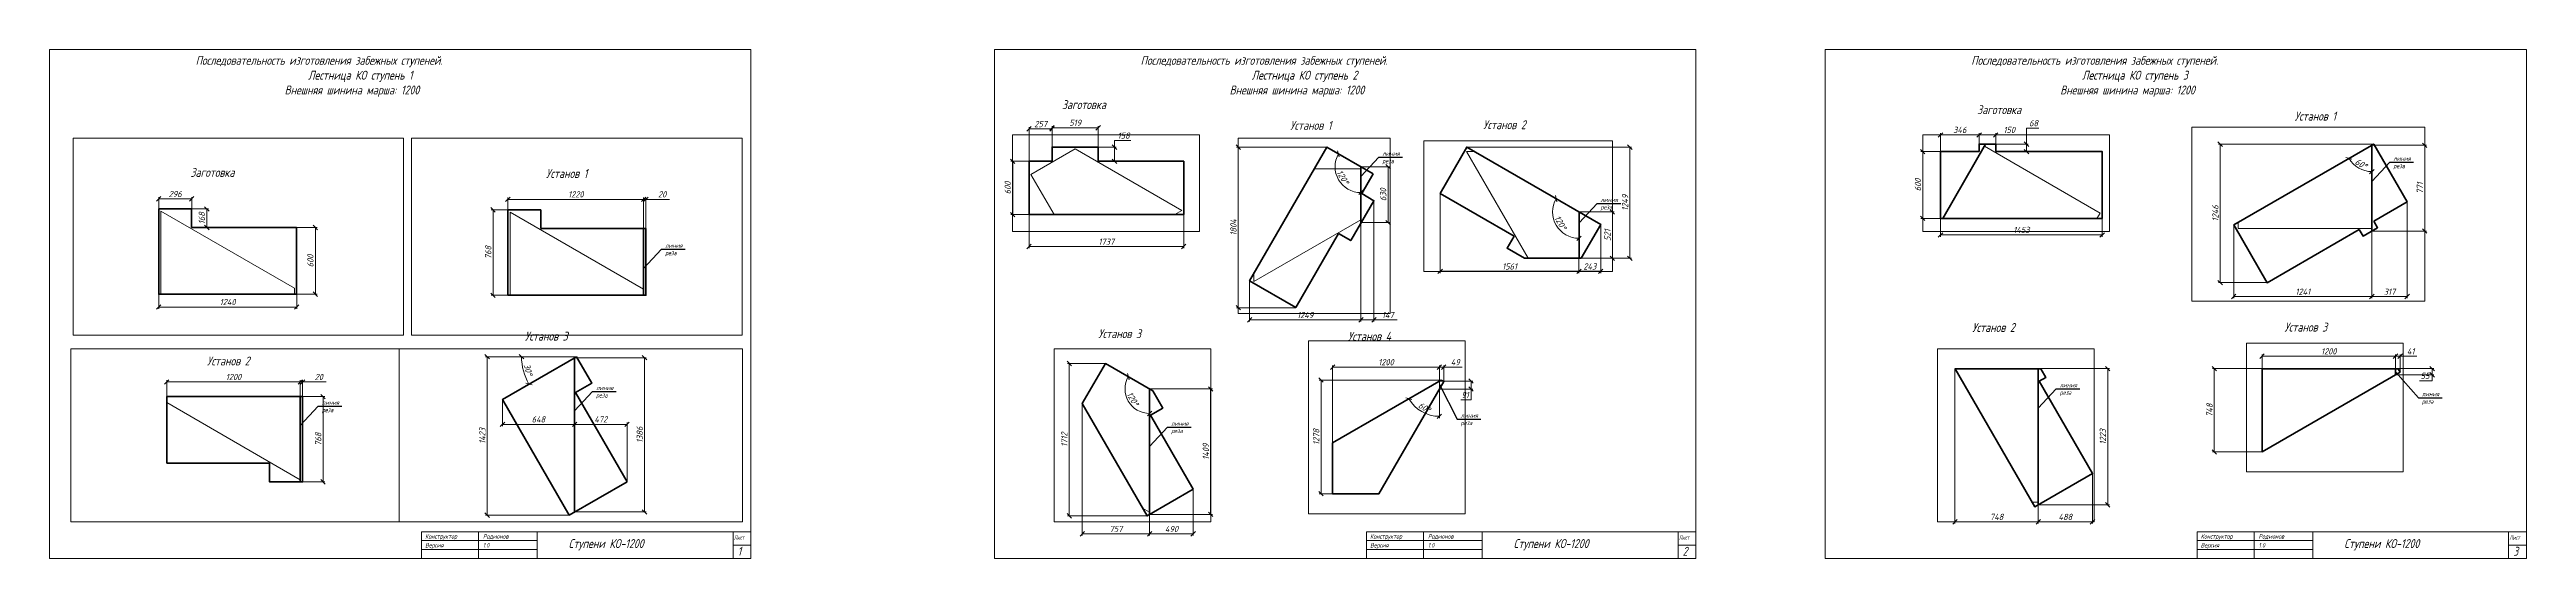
# Paper-space layout '1' of a CAD drawing. Header units: millimetres. Extents: x 484 to 1876, y -248 to 38.
# The model-space entities are those that its viewports show. They can reach past a viewport. Long polylines and large blocks are cut down to what shows.
import ezdxf
from ezdxf import colors
from ezdxf.entities.mleader import LeaderData, LeaderLine
from ezdxf.math import Vec2, Vec3

# ---------------------------------------------------------------- set-up
doc = ezdxf.new("R2010")
doc.units = ezdxf.units.MM
doc.layers.get('Defpoints').update_dxf_attribs({"color": 3, "lineweight": 0})
for name, color, linetype, lineweight in [('2d толстые', 7, 'Continuous', 60), ('2d тонкие', 7, 'Continuous', 20), ('Щиты', 7, 'Continuous', 80)]:
    doc.layers.add(name, color=color, linetype=linetype, lineweight=lineweight)
doc.layers.add('Видовые экраны', color=1, linetype='Continuous', lineweight=20, plot=False)
doc.styles.add('GOST 2.304', font='CS_Gost2304.shx', dxfattribs={"oblique": 15})
doc.styles.add('ГОСТ 10', font='CS_Gost2304.shx', dxfattribs={"oblique": 15, "height": 10})
doc.styles.add('ГОСТ 2.5', font='CS_Gost2304.shx', dxfattribs={"oblique": 15, "height": 2.5})
doc.styles.add('ГОСТ 5', font='CS_Gost2304.shx', dxfattribs={"oblique": 15, "height": 5})
doc.dimstyles.new('СПДС 3.5', dxfattribs={"dimtxt": 3.5, "dimasz": 2.5, "dimexe": 1, "dimexo": 0, "dimgap": 1, "dimtad": 1, "dimtoh": 1, "dimdec": 0, "dimtxsty": 'GOST 2.304', "dimblk": 'OBLIQUE', "dimcen": 3, "dimclrd": 256, "dimclre": 256, "dimadec": 0, "dimazin": 0, "dimtfac": 1, "dimtdec": 0, "dimtmove": 0, "dimatfit": 3, "dimldrblk": 'OBLIQUE', "dimfxl": 1, "dimlwd": -1, "dimlwe": -1, "dimarcsym": 0})

psp = doc.layouts.new('1')

# ---------------------------------------------------------------- texts
at = {"layer": '2d тонкие', "style": 'ГОСТ 2.5', "oblique": 15, "width": 0.8}
for p in [(868.659, -237.081), (1399.497, -237.081), (1866.088, -237.081)]:
    psp.add_text('Лист', height=2.5, dxfattribs=at).set_placement(p)
at = {"layer": '2d тонкие', "style": 'ГОСТ 10', "oblique": 15}
for p in [(775.863, -241.682), (1306.701, -241.682), (1773.292, -241.682)]:
    psp.add_text('Ступени КО-1200', height=5, dxfattribs=at).set_placement(p)
at = {"layer": '2d тонкие', "attachment_point": 1}
for s, width, gutter_width, insert, char_height, style in [('\\pi59.014;Последовательность изготовления забежных ступеней.\\P\\pi122.19;Лестница КО ступень 1\\P\\pi108.98;Внешняя шинина марша: 1200', 339.75917, 250, (507.317, 34.78), 5, 'ГОСТ 5'), ('\\pi59.014;Последовательность изготовления забежных ступеней.\\P\\pi121.36;Лестница КО ступень 2\\P\\pi108.98;Внешняя шинина марша: 1200', 339.75917, 250, (1038.155, 34.78), 5, 'ГОСТ 5'), ('\\pi59.014;Последовательность изготовления забежных ступеней.\\P\\pi121.23;Лестница КО ступень 3\\P\\pi108.98;Внешняя шинина марша: 1200', 339.75917, 250, (1504.746, 34.78), 5, 'ГОСТ 5'), ('Заготовка', 73.6667, 50, (1053.005, 9.918), 5, 'ГОСТ 5'), ('Заготовка', 73.6667, 50, (1567.077, 7.057), 5, 'ГОСТ 5'), ('Установ 1', 73.6667, 50, (1745.446, 3.437), 5, 'ГОСТ 5'), ('Установ 1', 73.6667, 50, (1181.149, -1.738), 5, 'ГОСТ 5'), ('Установ 2', 73.6667, 50, (1289.587, -1.376), 5, 'ГОСТ 5'), ('Заготовка', 73.6667, 50, (563.419, -28.172), 5, 'ГОСТ 5'), ('Установ 1', 73.6667, 50, (763.181, -28.775), 5, 'ГОСТ 5'), ('Установ 3', 73.6667, 50, (751.317, -120.142), 5, 'ГОСТ 5'), ('Установ 3', 73.6667, 50, (1073.387, -118.757), 5, 'ГОСТ 5'), ('Установ 4', 73.6667, 50, (1213.624, -120.235), 5, 'ГОСТ 5'), ('Установ 2', 73.6667, 50, (1564.308, -115.3), 5, 'ГОСТ 5'), ('Установ 3', 73.6667, 50, (1739.697, -115.082), 5, 'ГОСТ 5'), ('Установ 2', 73.6667, 50, (572.731, -134.105), 5, 'ГОСТ 5'), ('Конструктор', 25.45553, 50, (695.24, -233.897), 2.5, 'ГОСТ 2.5'), ('Родионов', 25.45553, 50, (727.74, -233.897), 2.5, 'ГОСТ 2.5'), ('Конструктор', 25.45553, 50, (1226.078, -233.897), 2.5, 'ГОСТ 2.5'), ('Родионов', 25.45553, 50, (1258.578, -233.897), 2.5, 'ГОСТ 2.5'), ('Конструктор', 25.45553, 50, (1692.669, -233.897), 2.5, 'ГОСТ 2.5'), ('Родионов', 25.45553, 50, (1725.169, -233.897), 2.5, 'ГОСТ 2.5'), ('Версия', 25.45553, 50, (695.24, -238.897), 2.5, 'ГОСТ 2.5'), ('1.0', 25.45553, 50, (727.74, -238.897), 2.5, 'ГОСТ 2.5'), ('1', 6.55952, 25, (870.768, -241.003), 5, 'ГОСТ 5'), ('Версия', 25.45553, 50, (1226.078, -238.897), 2.5, 'ГОСТ 2.5'), ('1.0', 25.45553, 50, (1258.578, -238.897), 2.5, 'ГОСТ 2.5'), ('2', 6.55952, 25, (1401.606, -241.003), 5, 'ГОСТ 5'), ('Версия', 25.45553, 50, (1692.669, -238.897), 2.5, 'ГОСТ 2.5'), ('1.0', 25.45553, 50, (1725.169, -238.897), 2.5, 'ГОСТ 2.5'), ('3', 6.55952, 25, (1868.197, -241.003), 5, 'ГОСТ 5')]:
    psp.add_mtext_dynamic_manual_height_columns(s, width=width, gutter_width=gutter_width, heights=[0], dxfattribs=dict(at, insert=insert, char_height=char_height, style=style))

msp = doc.modelspace()

# ---------------------------------------------------------------- blocks, each defined once
blk = doc.blocks.new('_Oblique')
at = {"color": 0, "linetype": 'ByBlock', "lineweight": -2}
blk.add_line((-0.5, -0.5), (0.5, 0.5), dxfattribs=at)
blk = doc.blocks.new('*D194')
at = {"layer": '2d тонкие', "transparency": 16777216}
for p, q in [((545.6, -99.1), (545.6, -107.3)), ((545.6, -106.3), (623.1, -106.3)), ((623.1, -99.1), (623.1, -107.3))]:
    blk.add_line(p, q, dxfattribs=at)
at = {"layer": 'Defpoints', "color": 0, "transparency": 16777216}
for p in [(545.6, -99.1), (623.1, -99.1), (623.1, -106.3)]:
    blk.add_point(p, dxfattribs=at)
at = {"layer": '2d тонкие', "transparency": 16777216, "xscale": 2.5, "yscale": 2.5, "zscale": 2.5, "rotation": 180}
blk.add_blockref('_Oblique', (545.6, -106.3), dxfattribs=at)
at = {"layer": '2d тонкие', "transparency": 16777216, "xscale": 2.5, "yscale": 2.5, "zscale": 2.5}
blk.add_blockref('_Oblique', (623.1, -106.3), dxfattribs=at)
at = {"layer": '2d тонкие', "color": 0, "transparency": 16777216, "insert": (584.3, -103.5), "char_height": 3.5, "attachment_point": 5, "style": 'GOST 2.304'}
blk.add_mtext('1240', dxfattribs=at)
blk = doc.blocks.new('*D195')
at = {"layer": '2d тонкие', "transparency": 16777216}
for p, q in [((623.1, -61.6), (634.6, -61.6)), ((633.6, -61.6), (633.6, -99.1)), ((623.1, -99.1), (634.6, -99.1))]:
    blk.add_line(p, q, dxfattribs=at)
at = {"layer": 'Defpoints', "color": 0, "transparency": 16777216}
for p in [(623.1, -61.6), (623.1, -99.1), (633.6, -99.1)]:
    blk.add_point(p, dxfattribs=at)
at = {"layer": '2d тонкие', "transparency": 16777216, "xscale": 2.5, "yscale": 2.5, "zscale": 2.5}
for p, rotation in [((633.6, -61.6), 90), ((633.6, -99.1), 270)]:
    blk.add_blockref('_Oblique', p, dxfattribs=dict(at, rotation=rotation))
at = {"layer": '2d тонкие', "color": 0, "transparency": 16777216, "insert": (630.8, -80.4), "char_height": 3.5, "attachment_point": 5, "rotation": 90, "style": 'GOST 2.304'}
blk.add_mtext('600', dxfattribs=at)
blk = doc.blocks.new('*D196')
at = {"layer": '2d тонкие', "transparency": 16777216}
for p, q in [((545.6, -51.2), (545.6, -44.5)), ((545.6, -45.5), (564.1, -45.5)), ((564.1, -51.2), (564.1, -44.5))]:
    blk.add_line(p, q, dxfattribs=at)
at = {"layer": 'Defpoints', "color": 0, "transparency": 16777216}
for p in [(545.6, -51.2), (564.1, -45.5), (564.1, -51.2)]:
    blk.add_point(p, dxfattribs=at)
at = {"layer": '2d тонкие', "transparency": 16777216, "xscale": 2.5, "yscale": 2.5, "zscale": 2.5, "rotation": 180}
blk.add_blockref('_Oblique', (545.6, -45.5), dxfattribs=at)
at = {"layer": '2d тонкие', "transparency": 16777216, "xscale": 2.5, "yscale": 2.5, "zscale": 2.5}
blk.add_blockref('_Oblique', (564.1, -45.5), dxfattribs=at)
at = {"layer": '2d тонкие', "color": 0, "transparency": 16777216, "insert": (554.8, -42.8), "char_height": 3.5, "attachment_point": 5, "style": 'GOST 2.304'}
blk.add_mtext('296', dxfattribs=at)
blk = doc.blocks.new('*D197')
at = {"layer": '2d тонкие', "transparency": 16777216}
for p, q in [((564, -51.2), (573.6, -51.2)), ((572.6, -51.2), (572.6, -61.6)), ((564.1, -61.6), (573.6, -61.6))]:
    blk.add_line(p, q, dxfattribs=at)
at = {"layer": 'Defpoints', "color": 0, "transparency": 16777216}
for p in [(564, -51.2), (564.1, -61.6), (572.6, -61.6)]:
    blk.add_point(p, dxfattribs=at)
at = {"layer": '2d тонкие', "transparency": 16777216, "xscale": 2.5, "yscale": 2.5, "zscale": 2.5}
for p, rotation in [((572.6, -51.2), 90), ((572.6, -61.6), 270)]:
    blk.add_blockref('_Oblique', p, dxfattribs=dict(at, rotation=rotation))
at = {"layer": '2d тонкие', "color": 0, "transparency": 16777216, "insert": (569.8, -56.4), "char_height": 3.5, "attachment_point": 5, "rotation": 90, "style": 'GOST 2.304'}
blk.add_mtext('168', dxfattribs=at)
blk = doc.blocks.new('*D198')
at = {"layer": '2d тонкие', "transparency": 16777216}
for p, q in [((741.7, -68.8), (741.7, -44.8)), ((818, -45.8), (741.7, -45.8)), ((818, -62.2), (818, -44.8))]:
    blk.add_line(p, q, dxfattribs=at)
at = {"layer": 'Defpoints', "color": 0, "transparency": 16777216}
for p in [(741.7, -45.8), (741.7, -68.8), (818, -62.2)]:
    blk.add_point(p, dxfattribs=at)
at = {"layer": '2d тонкие', "transparency": 16777216, "xscale": 2.5, "yscale": 2.5, "zscale": 2.5, "rotation": 180}
blk.add_blockref('_Oblique', (741.7, -45.8), dxfattribs=at)
at = {"layer": '2d тонкие', "transparency": 16777216, "xscale": 2.5, "yscale": 2.5, "zscale": 2.5}
blk.add_blockref('_Oblique', (818, -45.8), dxfattribs=at)
at = {"layer": '2d тонкие', "color": 0, "transparency": 16777216, "insert": (779.9, -43), "char_height": 3.5, "attachment_point": 5, "style": 'GOST 2.304'}
blk.add_mtext('1220', dxfattribs=at)
blk = doc.blocks.new('*D199')
at = {"layer": '2d тонкие', "transparency": 16777216}
for p, q in [((818, -45.8), (815.5, -45.8)), ((818, -62.2), (818, -44.8)), ((818, -45.8), (819.2, -45.8)), ((819.2, -62.2), (819.2, -44.8)), ((819.2, -45.8), (832.5, -45.8))]:
    blk.add_line(p, q, dxfattribs=at)
at = {"layer": 'Defpoints', "color": 0, "transparency": 16777216}
for p in [(819.2, -45.8), (818, -62.2), (819.2, -62.2)]:
    blk.add_point(p, dxfattribs=at)
at = {"layer": '2d тонкие', "transparency": 16777216, "xscale": 2.5, "yscale": 2.5, "zscale": 2.5}
blk.add_blockref('_Oblique', (818, -45.8), dxfattribs=at)
at = {"layer": '2d тонкие', "transparency": 16777216, "xscale": 2.5, "yscale": 2.5, "zscale": 2.5, "rotation": 180}
blk.add_blockref('_Oblique', (819.2, -45.8), dxfattribs=at)
at = {"layer": '2d тонкие', "color": 0, "transparency": 16777216, "insert": (828.4, -43), "char_height": 3.5, "attachment_point": 5, "style": 'GOST 2.304'}
blk.add_mtext('20', dxfattribs=at)
blk = doc.blocks.new('*D200')
at = {"layer": '2d тонкие', "transparency": 16777216}
for p, q in [((751, -51.7), (732.4, -51.7)), ((733.4, -51.7), (733.4, -99.7)), ((753.7, -99.7), (732.4, -99.7))]:
    blk.add_line(p, q, dxfattribs=at)
at = {"layer": 'Defpoints', "color": 0, "transparency": 16777216}
for p in [(751, -51.7), (733.4, -99.7), (753.7, -99.7)]:
    blk.add_point(p, dxfattribs=at)
at = {"layer": '2d тонкие', "transparency": 16777216, "xscale": 2.5, "yscale": 2.5, "zscale": 2.5}
for p, rotation in [((733.4, -51.7), 90), ((733.4, -99.7), 270)]:
    blk.add_blockref('_Oblique', p, dxfattribs=dict(at, rotation=rotation))
at = {"layer": '2d тонкие', "color": 0, "transparency": 16777216, "insert": (730.7, -75.7), "char_height": 3.5, "attachment_point": 5, "rotation": 90, "style": 'GOST 2.304'}
blk.add_mtext('768', dxfattribs=at)
blk = doc.blocks.new('*D201')
at = {"layer": '2d тонкие', "transparency": 16777216}
for p, q in [((550.1, -156.6), (550.1, -147.4)), ((625.1, -148.4), (550.1, -148.4)), ((625.1, -156.6), (625.1, -147.4))]:
    blk.add_line(p, q, dxfattribs=at)
at = {"layer": 'Defpoints', "color": 0, "transparency": 16777216}
for p in [(550.1, -148.4), (550.1, -156.6), (625.1, -156.6)]:
    blk.add_point(p, dxfattribs=at)
at = {"layer": '2d тонкие', "transparency": 16777216, "xscale": 2.5, "yscale": 2.5, "zscale": 2.5, "rotation": 180}
blk.add_blockref('_Oblique', (550.1, -148.4), dxfattribs=at)
at = {"layer": '2d тонкие', "transparency": 16777216, "xscale": 2.5, "yscale": 2.5, "zscale": 2.5}
blk.add_blockref('_Oblique', (625.1, -148.4), dxfattribs=at)
at = {"layer": '2d тонкие', "color": 0, "transparency": 16777216, "insert": (587.6, -145.6), "char_height": 3.5, "attachment_point": 5, "style": 'GOST 2.304'}
blk.add_mtext('1200', dxfattribs=at)
blk = doc.blocks.new('*D202')
at = {"layer": '2d тонкие', "transparency": 16777216}
for p, q in [((625.1, -148.4), (622.6, -148.4)), ((625.1, -156.6), (625.1, -147.4)), ((625.1, -148.4), (626.4, -148.4)), ((626.4, -156.6), (626.4, -147.4)), ((626.4, -148.4), (639.6, -148.4))]:
    blk.add_line(p, q, dxfattribs=at)
at = {"layer": 'Defpoints', "color": 0, "transparency": 16777216}
for p in [(626.4, -148.4), (625.1, -156.6), (626.4, -156.6)]:
    blk.add_point(p, dxfattribs=at)
at = {"layer": '2d тонкие', "transparency": 16777216, "xscale": 2.5, "yscale": 2.5, "zscale": 2.5}
blk.add_blockref('_Oblique', (625.1, -148.4), dxfattribs=at)
at = {"layer": '2d тонкие', "transparency": 16777216, "xscale": 2.5, "yscale": 2.5, "zscale": 2.5, "rotation": 180}
blk.add_blockref('_Oblique', (626.4, -148.4), dxfattribs=at)
at = {"layer": '2d тонкие', "color": 0, "transparency": 16777216, "insert": (635.5, -145.6), "char_height": 3.5, "attachment_point": 5, "style": 'GOST 2.304'}
blk.add_mtext('20', dxfattribs=at)
blk = doc.blocks.new('*D203')
at = {"layer": '2d тонкие', "transparency": 16777216}
for p, q in [((625.1, -156.6), (638.9, -156.6)), ((637.9, -156.6), (637.9, -204.5)), ((625.1, -204.5), (638.9, -204.5))]:
    blk.add_line(p, q, dxfattribs=at)
at = {"layer": 'Defpoints', "color": 0, "transparency": 16777216}
for p in [(625.1, -156.6), (625.1, -204.5), (637.9, -204.5)]:
    blk.add_point(p, dxfattribs=at)
at = {"layer": '2d тонкие', "transparency": 16777216, "xscale": 2.5, "yscale": 2.5, "zscale": 2.5}
for p, rotation in [((637.9, -156.6), 90), ((637.9, -204.5), 270)]:
    blk.add_blockref('_Oblique', p, dxfattribs=dict(at, rotation=rotation))
at = {"layer": '2d тонкие', "color": 0, "transparency": 16777216, "insert": (635.2, -180.6), "char_height": 3.5, "attachment_point": 5, "rotation": 90, "style": 'GOST 2.304'}
blk.add_mtext('768', dxfattribs=at)
blk = doc.blocks.new('*D204')
at = {"layer": '2d тонкие', "transparency": 16777216}
for p, q in [((779.2, -134.8), (819.5, -134.8)), ((818.5, -134.8), (818.5, -221.4)), ((779.2, -221.4), (819.5, -221.4))]:
    blk.add_line(p, q, dxfattribs=at)
at = {"layer": 'Defpoints', "color": 0, "transparency": 16777216}
for p in [(779.2, -134.8), (779.2, -221.4), (818.5, -221.4)]:
    blk.add_point(p, dxfattribs=at)
at = {"layer": '2d тонкие', "transparency": 16777216, "xscale": 2.5, "yscale": 2.5, "zscale": 2.5}
for p, rotation in [((818.5, -134.8), 90), ((818.5, -221.4), 270)]:
    blk.add_blockref('_Oblique', p, dxfattribs=dict(at, rotation=rotation))
at = {"layer": '2d тонкие', "color": 0, "transparency": 16777216, "insert": (815.8, -178.1), "char_height": 3.5, "attachment_point": 5, "rotation": 90, "style": 'GOST 2.304'}
blk.add_mtext('1386', dxfattribs=at)
blk = doc.blocks.new('*D205')
at = {"layer": '2d тонкие', "transparency": 16777216}
for p, q in [((780.2, -134.2), (729.1, -134.2)), ((730.1, -134.2), (730.1, -223.2)), ((776.2, -223.2), (729.1, -223.2))]:
    blk.add_line(p, q, dxfattribs=at)
at = {"layer": 'Defpoints', "color": 0, "transparency": 16777216}
for p in [(780.2, -134.2), (730.1, -223.2), (776.2, -223.2)]:
    blk.add_point(p, dxfattribs=at)
at = {"layer": '2d тонкие', "transparency": 16777216, "xscale": 2.5, "yscale": 2.5, "zscale": 2.5}
for p, rotation in [((730.1, -134.2), 90), ((730.1, -223.2), 270)]:
    blk.add_blockref('_Oblique', p, dxfattribs=dict(at, rotation=rotation))
at = {"layer": '2d тонкие', "color": 0, "transparency": 16777216, "insert": (727.4, -178.7), "char_height": 3.5, "attachment_point": 5, "rotation": 90, "style": 'GOST 2.304'}
blk.add_mtext('1423', dxfattribs=at)
blk = doc.blocks.new('*D206')
at = {"layer": '2d тонкие', "transparency": 16777216}
for p, q in [((779.2, -134.8), (779.2, -173.2)), ((738.7, -158.2), (738.7, -173.2)), ((738.7, -172.2), (779.2, -172.2))]:
    blk.add_line(p, q, dxfattribs=at)
at = {"layer": 'Defpoints', "color": 0, "transparency": 16777216}
for p in [(779.2, -134.8), (738.7, -158.2), (779.2, -172.2)]:
    blk.add_point(p, dxfattribs=at)
at = {"layer": '2d тонкие', "transparency": 16777216, "xscale": 2.5, "yscale": 2.5, "zscale": 2.5, "rotation": 180}
blk.add_blockref('_Oblique', (738.7, -172.2), dxfattribs=at)
at = {"layer": '2d тонкие', "transparency": 16777216, "xscale": 2.5, "yscale": 2.5, "zscale": 2.5}
blk.add_blockref('_Oblique', (779.2, -172.2), dxfattribs=at)
at = {"layer": '2d тонкие', "color": 0, "transparency": 16777216, "insert": (758.9, -169.4), "char_height": 3.5, "attachment_point": 5, "style": 'GOST 2.304'}
blk.add_mtext('648', dxfattribs=at)
blk = doc.blocks.new('*D207')
at = {"layer": '2d тонкие', "transparency": 16777216}
for p, q in [((779.2, -195.7), (779.2, -171.2)), ((808.7, -172.2), (779.2, -172.2)), ((808.7, -204.4), (808.7, -171.2))]:
    blk.add_line(p, q, dxfattribs=at)
at = {"layer": 'Defpoints', "color": 0, "transparency": 16777216}
for p in [(779.2, -172.2), (779.2, -195.7), (808.7, -204.4)]:
    blk.add_point(p, dxfattribs=at)
at = {"layer": '2d тонкие', "transparency": 16777216, "xscale": 2.5, "yscale": 2.5, "zscale": 2.5, "rotation": 180}
blk.add_blockref('_Oblique', (779.2, -172.2), dxfattribs=at)
at = {"layer": '2d тонкие', "transparency": 16777216, "xscale": 2.5, "yscale": 2.5, "zscale": 2.5}
blk.add_blockref('_Oblique', (808.7, -172.2), dxfattribs=at)
at = {"layer": '2d тонкие', "color": 0, "transparency": 16777216, "insert": (793.9, -169.4), "char_height": 3.5, "attachment_point": 5, "style": 'GOST 2.304'}
blk.add_mtext('472', dxfattribs=at)
blk = doc.blocks.new('*D208')
at = {"layer": '2d тонкие', "transparency": 16777216}
blk.add_line((773.6, -134.2), (748.4, -134.2), dxfattribs=at)
blk.add_arc((780.2, -134.2), 30.8, 180, 210, dxfattribs=at)
at = {"layer": 'Defpoints', "color": 0, "transparency": 16777216}
for p in [(773.6, -134.2), (779.2, -134.8, -281.2), (780.2, -134.2), (749.9, -139.6), (738.7, -158.2, -281.2)]:
    blk.add_point(p, dxfattribs=at)
at = {"layer": '2d тонкие', "transparency": 16777216, "xscale": 2.5, "yscale": 2.5, "zscale": 2.5}
for p, rotation in [((749.4, -134.2), 89.99999999999984), ((753.6, -149.6), 300.0000000000001)]:
    blk.add_blockref('_Oblique', p, dxfattribs=dict(at, rotation=rotation))
at = {"layer": '2d тонкие', "color": 0, "transparency": 16777216, "insert": (753.1, -141.5), "char_height": 3.5, "attachment_point": 5, "rotation": 285, "style": 'GOST 2.304'}
blk.add_mtext('30°', dxfattribs=at)
blk = doc.blocks.new('*D209')
at = {"layer": '2d тонкие', "transparency": 16777216}
for p, q in [((1034.5, -54.4), (1034.5, -73.3)), ((1121.4, -54.4), (1121.4, -73.3)), ((1034.5, -72.3), (1121.4, -72.3))]:
    blk.add_line(p, q, dxfattribs=at)
at = {"layer": 'Defpoints', "color": 0, "transparency": 16777216}
for p in [(1034.5, -54.4), (1121.4, -54.4), (1121.4, -72.3)]:
    blk.add_point(p, dxfattribs=at)
at = {"layer": '2d тонкие', "transparency": 16777216, "xscale": 2.5, "yscale": 2.5, "zscale": 2.5, "rotation": 180}
blk.add_blockref('_Oblique', (1034.5, -72.3), dxfattribs=at)
at = {"layer": '2d тонкие', "transparency": 16777216, "xscale": 2.5, "yscale": 2.5, "zscale": 2.5}
blk.add_blockref('_Oblique', (1121.4, -72.3), dxfattribs=at)
at = {"layer": '2d тонкие', "color": 0, "transparency": 16777216, "insert": (1077.9, -69.6), "char_height": 3.5, "attachment_point": 5, "style": 'GOST 2.304'}
blk.add_mtext('1737', dxfattribs=at)
blk = doc.blocks.new('*D210')
at = {"layer": '2d тонкие', "transparency": 16777216}
for p, q in [((1034.5, -24.4), (1024.3, -24.4)), ((1025.3, -54.4), (1025.3, -24.4)), ((1034.5, -54.4), (1024.3, -54.4))]:
    blk.add_line(p, q, dxfattribs=at)
at = {"layer": 'Defpoints', "color": 0, "transparency": 16777216}
for p in [(1025.3, -24.4), (1034.5, -24.4), (1034.5, -54.4)]:
    blk.add_point(p, dxfattribs=at)
at = {"layer": '2d тонкие', "transparency": 16777216, "xscale": 2.5, "yscale": 2.5, "zscale": 2.5}
for p, rotation in [((1025.3, -24.4), 90), ((1025.3, -54.4), 270)]:
    blk.add_blockref('_Oblique', p, dxfattribs=dict(at, rotation=rotation))
at = {"layer": '2d тонкие', "color": 0, "transparency": 16777216, "insert": (1022.5, -39.4), "char_height": 3.5, "attachment_point": 5, "rotation": 90, "style": 'GOST 2.304'}
blk.add_mtext('600', dxfattribs=at)
blk = doc.blocks.new('*D211')
at = {"layer": '2d тонкие', "transparency": 16777216}
for p, q in [((1034.5, -24.4), (1034.5, -5.2)), ((1034.5, -6.2), (1047.4, -6.2)), ((1047.4, -24.4), (1047.4, -5.2))]:
    blk.add_line(p, q, dxfattribs=at)
at = {"layer": 'Defpoints', "color": 0, "transparency": 16777216}
for p in [(1047.4, -6.2), (1034.5, -24.4), (1047.4, -24.4)]:
    blk.add_point(p, dxfattribs=at)
at = {"layer": '2d тонкие', "transparency": 16777216, "xscale": 2.5, "yscale": 2.5, "zscale": 2.5, "rotation": 180}
blk.add_blockref('_Oblique', (1034.5, -6.2), dxfattribs=at)
at = {"layer": '2d тонкие', "transparency": 16777216, "xscale": 2.5, "yscale": 2.5, "zscale": 2.5}
blk.add_blockref('_Oblique', (1047.4, -6.2), dxfattribs=at)
at = {"layer": '2d тонкие', "color": 0, "transparency": 16777216, "insert": (1041, -3.5), "char_height": 3.5, "attachment_point": 5, "style": 'GOST 2.304'}
blk.add_mtext('257', dxfattribs=at)
blk = doc.blocks.new('*D212')
at = {"layer": '2d тонкие', "transparency": 16777216}
for p, q in [((1047.4, -16.5), (1047.4, -4.6)), ((1047.4, -5.6), (1073.3, -5.6)), ((1073.3, -16.5), (1073.3, -4.6))]:
    blk.add_line(p, q, dxfattribs=at)
at = {"layer": 'Defpoints', "color": 0, "transparency": 16777216}
for p in [(1073.3, -5.6), (1047.4, -16.5), (1073.3, -16.5)]:
    blk.add_point(p, dxfattribs=at)
at = {"layer": '2d тонкие', "transparency": 16777216, "xscale": 2.5, "yscale": 2.5, "zscale": 2.5, "rotation": 180}
blk.add_blockref('_Oblique', (1047.4, -5.6), dxfattribs=at)
at = {"layer": '2d тонкие', "transparency": 16777216, "xscale": 2.5, "yscale": 2.5, "zscale": 2.5}
blk.add_blockref('_Oblique', (1073.3, -5.6), dxfattribs=at)
at = {"layer": '2d тонкие', "color": 0, "transparency": 16777216, "insert": (1060.4, -2.8), "char_height": 3.5, "attachment_point": 5, "style": 'GOST 2.304'}
blk.add_mtext('519', dxfattribs=at)
blk = doc.blocks.new('*D213')
at = {"layer": '2d тонкие', "transparency": 16777216}
for p, q in [((1082.5, -16.5), (1082.5, -12.8)), ((1082.5, -12.8), (1091.7, -12.8)), ((1073.3, -16.5), (1083.5, -16.5)), ((1073.3, -24.4), (1083.5, -24.4)), ((1082.5, -24.4), (1082.5, -16.5))]:
    blk.add_line(p, q, dxfattribs=at)
at = {"layer": 'Defpoints', "color": 0, "transparency": 16777216}
for p in [(1073.3, -16.5), (1073.3, -24.4), (1082.5, -24.4)]:
    blk.add_point(p, dxfattribs=at)
at = {"layer": '2d тонкие', "transparency": 16777216, "xscale": 2.5, "yscale": 2.5, "zscale": 2.5}
for p, rotation in [((1082.5, -16.5), 90), ((1082.5, -24.4), 270)]:
    blk.add_blockref('_Oblique', p, dxfattribs=dict(at, rotation=rotation))
at = {"layer": '2d тонкие', "color": 0, "transparency": 16777216, "insert": (1087.6, -10), "char_height": 3.5, "attachment_point": 5, "style": 'GOST 2.304'}
blk.add_mtext('158', dxfattribs=at)
blk = doc.blocks.new('*D214')
at = {"layer": '2d тонкие', "transparency": 16777216}
for p, q in [((1220.9, -30.8), (1220.9, -114.5)), ((1158.4, -91.7), (1158.4, -114.5)), ((1220.9, -113.5), (1158.4, -113.5))]:
    blk.add_line(p, q, dxfattribs=at)
at = {"layer": 'Defpoints', "color": 0, "transparency": 16777216}
for p in [(1220.9, -30.8), (1158.4, -91.7), (1158.4, -113.5)]:
    blk.add_point(p, dxfattribs=at)
at = {"layer": '2d тонкие', "transparency": 16777216, "xscale": 2.5, "yscale": 2.5, "zscale": 2.5, "rotation": 180}
blk.add_blockref('_Oblique', (1158.4, -113.5), dxfattribs=at)
at = {"layer": '2d тонкие', "transparency": 16777216, "xscale": 2.5, "yscale": 2.5, "zscale": 2.5}
blk.add_blockref('_Oblique', (1220.9, -113.5), dxfattribs=at)
at = {"layer": '2d тонкие', "color": 0, "transparency": 16777216, "insert": (1189.6, -110.8), "char_height": 3.5, "attachment_point": 5, "style": 'GOST 2.304'}
blk.add_mtext('1249', dxfattribs=at)
blk = doc.blocks.new('*D215')
at = {"layer": '2d тонкие', "transparency": 16777216}
for p, q in [((1220.9, -47.4), (1220.9, -114.5)), ((1228.2, -46.5), (1228.2, -114.5)), ((1220.9, -113.5), (1228.2, -113.5)), ((1228.2, -113.5), (1241.2, -113.5))]:
    blk.add_line(p, q, dxfattribs=at)
at = {"layer": 'Defpoints', "color": 0, "transparency": 16777216}
for p in [(1220.9, -47.4), (1228.2, -46.5), (1228.2, -113.5)]:
    blk.add_point(p, dxfattribs=at)
at = {"layer": '2d тонкие', "transparency": 16777216, "xscale": 2.5, "yscale": 2.5, "zscale": 2.5, "rotation": 180}
blk.add_blockref('_Oblique', (1220.9, -113.5), dxfattribs=at)
at = {"layer": '2d тонкие', "transparency": 16777216, "xscale": 2.5, "yscale": 2.5, "zscale": 2.5}
blk.add_blockref('_Oblique', (1228.2, -113.5), dxfattribs=at)
at = {"layer": '2d тонкие', "color": 0, "transparency": 16777216, "insert": (1236, -110.8), "char_height": 3.5, "attachment_point": 5, "style": 'GOST 2.304'}
blk.add_mtext('147', dxfattribs=at)
blk = doc.blocks.new('*D216')
at = {"layer": '2d тонкие', "transparency": 16777216}
for p, q in [((1220.9, -27.5), (1237.2, -27.5)), ((1236.2, -27.5), (1236.2, -58.9)), ((1220.9, -58.9), (1237.2, -58.9))]:
    blk.add_line(p, q, dxfattribs=at)
at = {"layer": 'Defpoints', "color": 0, "transparency": 16777216}
for p in [(1220.9, -27.5), (1220.9, -58.9), (1236.2, -58.9)]:
    blk.add_point(p, dxfattribs=at)
at = {"layer": '2d тонкие', "transparency": 16777216, "xscale": 2.5, "yscale": 2.5, "zscale": 2.5}
for p, rotation in [((1236.2, -27.5), 90), ((1236.2, -58.9), 270)]:
    blk.add_blockref('_Oblique', p, dxfattribs=dict(at, rotation=rotation))
at = {"layer": '2d тонкие', "color": 0, "transparency": 16777216, "insert": (1233.4, -43.2), "char_height": 3.5, "attachment_point": 5, "rotation": 90, "style": 'GOST 2.304'}
blk.add_mtext('630', dxfattribs=at)
blk = doc.blocks.new('*D217')
at = {"layer": '2d тонкие', "transparency": 16777216}
for p, q in [((1201.8, -16.5), (1151, -16.5)), ((1152, -16.5), (1152, -106.7)), ((1184.4, -106.7), (1151, -106.7))]:
    blk.add_line(p, q, dxfattribs=at)
at = {"layer": 'Defpoints', "color": 0, "transparency": 16777216}
for p in [(1201.8, -16.5), (1152, -106.7), (1184.4, -106.7)]:
    blk.add_point(p, dxfattribs=at)
at = {"layer": '2d тонкие', "transparency": 16777216, "xscale": 2.5, "yscale": 2.5, "zscale": 2.5}
for p, rotation in [((1152, -16.5), 90), ((1152, -106.7), 270)]:
    blk.add_blockref('_Oblique', p, dxfattribs=dict(at, rotation=rotation))
at = {"layer": '2d тонкие', "color": 0, "transparency": 16777216, "insert": (1149.3, -61.6), "char_height": 3.5, "attachment_point": 5, "rotation": 90, "style": 'GOST 2.304'}
blk.add_mtext('1804', dxfattribs=at)
blk = doc.blocks.new('*D218')
at = {"layer": '2d тонкие', "transparency": 16777216}
for p, q in [((1343.4, -52.9), (1363.2, -52.9)), ((1362.2, -52.9), (1362.2, -78.9)), ((1343.4, -78.9), (1363.2, -78.9))]:
    blk.add_line(p, q, dxfattribs=at)
at = {"layer": 'Defpoints', "color": 0, "transparency": 16777216}
for p in [(1343.4, -52.9), (1343.4, -78.9), (1362.2, -78.9)]:
    blk.add_point(p, dxfattribs=at)
at = {"layer": '2d тонкие', "transparency": 16777216, "xscale": 2.5, "yscale": 2.5, "zscale": 2.5}
for p, rotation in [((1362.2, -52.9), 90), ((1362.2, -78.9), 270)]:
    blk.add_blockref('_Oblique', p, dxfattribs=dict(at, rotation=rotation))
at = {"layer": '2d тонкие', "color": 0, "transparency": 16777216, "insert": (1359.4, -65.9), "char_height": 3.5, "attachment_point": 5, "rotation": 90, "style": 'GOST 2.304'}
blk.add_mtext('521', dxfattribs=at)
blk = doc.blocks.new('*D219')
at = {"layer": '2d тонкие', "transparency": 16777216}
for p, q in [((1343.4, -59.9), (1343.4, -87.2)), ((1355.6, -59.9), (1355.6, -87.2)), ((1355.6, -86.2), (1343.4, -86.2))]:
    blk.add_line(p, q, dxfattribs=at)
at = {"layer": 'Defpoints', "color": 0, "transparency": 16777216}
for p in [(1343.4, -59.9), (1355.6, -59.9), (1343.4, -86.2)]:
    blk.add_point(p, dxfattribs=at)
at = {"layer": '2d тонкие', "transparency": 16777216, "xscale": 2.5, "yscale": 2.5, "zscale": 2.5, "rotation": 180}
blk.add_blockref('_Oblique', (1343.4, -86.2), dxfattribs=at)
at = {"layer": '2d тонкие', "transparency": 16777216, "xscale": 2.5, "yscale": 2.5, "zscale": 2.5}
blk.add_blockref('_Oblique', (1355.6, -86.2), dxfattribs=at)
at = {"layer": '2d тонкие', "color": 0, "transparency": 16777216, "insert": (1349.5, -83.5), "char_height": 3.5, "attachment_point": 5, "style": 'GOST 2.304'}
blk.add_mtext('243', dxfattribs=at)
blk = doc.blocks.new('*D220')
at = {"layer": '2d тонкие', "transparency": 16777216}
for p, q in [((1265.4, -42.4), (1265.4, -87.2)), ((1343.4, -58.8), (1343.4, -87.2)), ((1265.4, -86.2), (1343.4, -86.2))]:
    blk.add_line(p, q, dxfattribs=at)
at = {"layer": 'Defpoints', "color": 0, "transparency": 16777216}
for p in [(1265.4, -42.4), (1343.4, -58.8), (1343.4, -86.2)]:
    blk.add_point(p, dxfattribs=at)
at = {"layer": '2d тонкие', "transparency": 16777216, "xscale": 2.5, "yscale": 2.5, "zscale": 2.5, "rotation": 180}
blk.add_blockref('_Oblique', (1265.4, -86.2), dxfattribs=at)
at = {"layer": '2d тонкие', "transparency": 16777216, "xscale": 2.5, "yscale": 2.5, "zscale": 2.5}
blk.add_blockref('_Oblique', (1343.4, -86.2), dxfattribs=at)
at = {"layer": '2d тонкие', "color": 0, "transparency": 16777216, "insert": (1304.4, -83.5), "char_height": 3.5, "attachment_point": 5, "style": 'GOST 2.304'}
blk.add_mtext('1561', dxfattribs=at)
blk = doc.blocks.new('*D221')
at = {"layer": '2d тонкие', "transparency": 16777216}
for p, q in [((1280.4, -16.5), (1373, -16.5)), ((1372, -16.5), (1372, -78.9)), ((1319.9, -78.9), (1373, -78.9))]:
    blk.add_line(p, q, dxfattribs=at)
at = {"layer": 'Defpoints', "color": 0, "transparency": 16777216}
for p in [(1280.4, -16.5), (1319.9, -78.9), (1372, -78.9)]:
    blk.add_point(p, dxfattribs=at)
at = {"layer": '2d тонкие', "transparency": 16777216, "xscale": 2.5, "yscale": 2.5, "zscale": 2.5}
for p, rotation in [((1372, -16.5), 90), ((1372, -78.9), 270)]:
    blk.add_blockref('_Oblique', p, dxfattribs=dict(at, rotation=rotation))
at = {"layer": '2d тонкие', "color": 0, "transparency": 16777216, "insert": (1369.3, -47.7), "char_height": 3.5, "attachment_point": 5, "rotation": 90, "style": 'GOST 2.304'}
blk.add_mtext('1249', dxfattribs=at)
blk = doc.blocks.new('*D222')
at = {"layer": '2d тонкие', "transparency": 16777216}
for p, q in [((1102.2, -152.3), (1102.2, -234.7)), ((1064.4, -160.6), (1064.4, -234.7)), ((1064.4, -233.7), (1102.2, -233.7))]:
    blk.add_line(p, q, dxfattribs=at)
at = {"layer": 'Defpoints', "color": 0, "transparency": 16777216}
for p in [(1102.2, -152.3), (1064.4, -160.6), (1102.2, -233.7)]:
    blk.add_point(p, dxfattribs=at)
at = {"layer": '2d тонкие', "transparency": 16777216, "xscale": 2.5, "yscale": 2.5, "zscale": 2.5, "rotation": 180}
blk.add_blockref('_Oblique', (1064.4, -233.7), dxfattribs=at)
at = {"layer": '2d тонкие', "transparency": 16777216, "xscale": 2.5, "yscale": 2.5, "zscale": 2.5}
blk.add_blockref('_Oblique', (1102.2, -233.7), dxfattribs=at)
at = {"layer": '2d тонкие', "color": 0, "transparency": 16777216, "insert": (1083.3, -231), "char_height": 3.5, "attachment_point": 5, "style": 'GOST 2.304'}
blk.add_mtext('757', dxfattribs=at)
blk = doc.blocks.new('*D223')
at = {"layer": '2d тонкие', "transparency": 16777216}
for p, q in [((1126.7, -208.6), (1126.7, -234.7)), ((1102.2, -220.6), (1102.2, -234.7)), ((1126.7, -233.7), (1102.2, -233.7))]:
    blk.add_line(p, q, dxfattribs=at)
at = {"layer": 'Defpoints', "color": 0, "transparency": 16777216}
for p in [(1126.7, -208.6), (1102.2, -220.6), (1102.2, -233.7)]:
    blk.add_point(p, dxfattribs=at)
at = {"layer": '2d тонкие', "transparency": 16777216, "xscale": 2.5, "yscale": 2.5, "zscale": 2.5, "rotation": 180}
blk.add_blockref('_Oblique', (1102.2, -233.7), dxfattribs=at)
at = {"layer": '2d тонкие', "transparency": 16777216, "xscale": 2.5, "yscale": 2.5, "zscale": 2.5}
blk.add_blockref('_Oblique', (1126.7, -233.7), dxfattribs=at)
at = {"layer": '2d тонкие', "color": 0, "transparency": 16777216, "insert": (1114.5, -231), "char_height": 3.5, "attachment_point": 5, "style": 'GOST 2.304'}
blk.add_mtext('490', dxfattribs=at)
blk = doc.blocks.new('*D224')
at = {"layer": '2d тонкие', "transparency": 16777216}
for p, q in [((1102.2, -152.3), (1137.5, -152.3)), ((1136.5, -152.3), (1136.5, -222.8)), ((1102.2, -222.8), (1137.5, -222.8))]:
    blk.add_line(p, q, dxfattribs=at)
at = {"layer": 'Defpoints', "color": 0, "transparency": 16777216}
for p in [(1102.2, -152.3), (1102.2, -222.8), (1136.5, -222.8)]:
    blk.add_point(p, dxfattribs=at)
at = {"layer": '2d тонкие', "transparency": 16777216, "xscale": 2.5, "yscale": 2.5, "zscale": 2.5}
for p, rotation in [((1136.5, -152.3), 90), ((1136.5, -222.8), 270)]:
    blk.add_blockref('_Oblique', p, dxfattribs=dict(at, rotation=rotation))
at = {"layer": '2d тонкие', "color": 0, "transparency": 16777216, "insert": (1133.8, -187.6), "char_height": 3.5, "attachment_point": 5, "rotation": 90, "style": 'GOST 2.304'}
blk.add_mtext('1409', dxfattribs=at)
blk = doc.blocks.new('*D225')
at = {"layer": '2d тонкие', "transparency": 16777216}
for p, q in [((1077.4, -138), (1056.1, -138)), ((1057.1, -138), (1057.1, -223.6)), ((1100.8, -223.6), (1056.1, -223.6))]:
    blk.add_line(p, q, dxfattribs=at)
at = {"layer": 'Defpoints', "color": 0, "transparency": 16777216}
for p in [(1077.4, -138), (1057.1, -223.6), (1100.8, -223.6)]:
    blk.add_point(p, dxfattribs=at)
at = {"layer": '2d тонкие', "transparency": 16777216, "xscale": 2.5, "yscale": 2.5, "zscale": 2.5}
for p, rotation in [((1057.1, -138), 90), ((1057.1, -223.6), 270)]:
    blk.add_blockref('_Oblique', p, dxfattribs=dict(at, rotation=rotation))
at = {"layer": '2d тонкие', "color": 0, "transparency": 16777216, "insert": (1054.3, -180.8), "char_height": 3.5, "attachment_point": 5, "rotation": 90, "style": 'GOST 2.304'}
blk.add_mtext('1712', dxfattribs=at)
blk = doc.blocks.new('*D226')
at = {"layer": '2d тонкие', "transparency": 16777216}
for p, q in [((1205, -211.2), (1205, -139.1)), ((1265, -147.9), (1265, -139.1)), ((1205, -140.1), (1265, -140.1))]:
    blk.add_line(p, q, dxfattribs=at)
at = {"layer": 'Defpoints', "color": 0, "transparency": 16777216}
for p in [(1265, -140.1), (1265, -147.9), (1205, -211.2)]:
    blk.add_point(p, dxfattribs=at)
at = {"layer": '2d тонкие', "transparency": 16777216, "xscale": 2.5, "yscale": 2.5, "zscale": 2.5, "rotation": 180}
blk.add_blockref('_Oblique', (1205, -140.1), dxfattribs=at)
at = {"layer": '2d тонкие', "transparency": 16777216, "xscale": 2.5, "yscale": 2.5, "zscale": 2.5}
blk.add_blockref('_Oblique', (1265, -140.1), dxfattribs=at)
at = {"layer": '2d тонкие', "color": 0, "transparency": 16777216, "insert": (1235, -137.3), "char_height": 3.5, "attachment_point": 5, "style": 'GOST 2.304'}
blk.add_mtext('1200', dxfattribs=at)
blk = doc.blocks.new('*D227')
at = {"layer": '2d тонкие', "transparency": 16777216}
for p, q in [((1265, -150.7), (1265, -139.1)), ((1267.4, -148.2), (1267.4, -139.1)), ((1265, -140.1), (1267.4, -140.1)), ((1267.4, -140.1), (1277.8, -140.1))]:
    blk.add_line(p, q, dxfattribs=at)
at = {"layer": 'Defpoints', "color": 0, "transparency": 16777216}
for p in [(1265, -150.7), (1267.4, -140.1), (1267.4, -148.2)]:
    blk.add_point(p, dxfattribs=at)
at = {"layer": '2d тонкие', "transparency": 16777216, "xscale": 2.5, "yscale": 2.5, "zscale": 2.5, "rotation": 180}
blk.add_blockref('_Oblique', (1265, -140.1), dxfattribs=at)
at = {"layer": '2d тонкие', "transparency": 16777216, "xscale": 2.5, "yscale": 2.5, "zscale": 2.5}
blk.add_blockref('_Oblique', (1267.4, -140.1), dxfattribs=at)
at = {"layer": '2d тонкие', "color": 0, "transparency": 16777216, "insert": (1273.9, -137.3), "char_height": 3.5, "attachment_point": 5, "style": 'GOST 2.304'}
blk.add_mtext('49', dxfattribs=at)
blk = doc.blocks.new('*D228')
at = {"layer": '2d тонкие', "transparency": 16777216}
for p, q in [((1266, -147.3), (1197.5, -147.3)), ((1198.5, -147.3), (1198.5, -211.2)), ((1205, -211.2), (1197.5, -211.2))]:
    blk.add_line(p, q, dxfattribs=at)
at = {"layer": 'Defpoints', "color": 0, "transparency": 16777216}
for p in [(1266, -147.3), (1198.5, -211.2), (1205, -211.2)]:
    blk.add_point(p, dxfattribs=at)
at = {"layer": '2d тонкие', "transparency": 16777216, "xscale": 2.5, "yscale": 2.5, "zscale": 2.5}
for p, rotation in [((1198.5, -147.3), 90), ((1198.5, -211.2), 270)]:
    blk.add_blockref('_Oblique', p, dxfattribs=dict(at, rotation=rotation))
at = {"layer": '2d тонкие', "color": 0, "transparency": 16777216, "insert": (1195.8, -179.3), "char_height": 3.5, "attachment_point": 5, "rotation": 90, "style": 'GOST 2.304'}
blk.add_mtext('1278', dxfattribs=at)
blk = doc.blocks.new('*D229')
at = {"layer": '2d тонкие', "transparency": 16777216}
for p, q in [((1265, -147.9), (1283.8, -147.9)), ((1265, -152.4), (1283.8, -152.4)), ((1282.8, -147.9), (1282.8, -152.4)), ((1282.8, -152.4), (1282.8, -158.5)), ((1282.8, -158.5), (1277, -158.5))]:
    blk.add_line(p, q, dxfattribs=at)
at = {"layer": 'Defpoints', "color": 0, "transparency": 16777216}
for p in [(1265, -147.9), (1265, -152.4), (1282.8, -152.4)]:
    blk.add_point(p, dxfattribs=at)
at = {"layer": '2d тонкие', "transparency": 16777216, "xscale": 2.5, "yscale": 2.5, "zscale": 2.5}
for p, rotation in [((1282.8, -147.9), 90), ((1282.8, -152.4), 270)]:
    blk.add_blockref('_Oblique', p, dxfattribs=dict(at, rotation=rotation))
at = {"layer": '2d тонкие', "color": 0, "transparency": 16777216, "insert": (1279.4, -155.7), "char_height": 3.5, "attachment_point": 5, "style": 'GOST 2.304'}
blk.add_mtext('91', dxfattribs=at)
blk = doc.blocks.new('*D230')
at = {"layer": '2d тонкие', "transparency": 16777216}
for p, q in [((1546.5, -19), (1546.5, -66.8)), ((1637.3, -19), (1637.3, -66.8)), ((1637.3, -65.8), (1546.5, -65.8))]:
    blk.add_line(p, q, dxfattribs=at)
at = {"layer": 'Defpoints', "color": 0, "transparency": 16777216}
for p in [(1546.5, -19), (1637.3, -19), (1546.5, -65.8)]:
    blk.add_point(p, dxfattribs=at)
at = {"layer": '2d тонкие', "transparency": 16777216, "xscale": 2.5, "yscale": 2.5, "zscale": 2.5, "rotation": 180}
blk.add_blockref('_Oblique', (1546.5, -65.8), dxfattribs=at)
at = {"layer": '2d тонкие', "transparency": 16777216, "xscale": 2.5, "yscale": 2.5, "zscale": 2.5}
blk.add_blockref('_Oblique', (1637.3, -65.8), dxfattribs=at)
at = {"layer": '2d тонкие', "color": 0, "transparency": 16777216, "insert": (1591.9, -63), "char_height": 3.5, "attachment_point": 5, "style": 'GOST 2.304'}
blk.add_mtext('1453', dxfattribs=at)
blk = doc.blocks.new('*D231')
at = {"layer": '2d тонкие', "transparency": 16777216}
for p, q in [((1552.1, -19), (1535.5, -19)), ((1536.5, -56.5), (1536.5, -19)), ((1547.8, -56.5), (1535.5, -56.5))]:
    blk.add_line(p, q, dxfattribs=at)
at = {"layer": 'Defpoints', "color": 0, "transparency": 16777216}
for p in [(1536.5, -19), (1552.1, -19), (1547.8, -56.5)]:
    blk.add_point(p, dxfattribs=at)
at = {"layer": '2d тонкие', "transparency": 16777216, "xscale": 2.5, "yscale": 2.5, "zscale": 2.5}
for p, rotation in [((1536.5, -19), 90), ((1536.5, -56.5), 270)]:
    blk.add_blockref('_Oblique', p, dxfattribs=dict(at, rotation=rotation))
at = {"layer": '2d тонкие', "color": 0, "transparency": 16777216, "insert": (1533.8, -37.7), "char_height": 3.5, "attachment_point": 5, "rotation": 90, "style": 'GOST 2.304'}
blk.add_mtext('600', dxfattribs=at)
blk = doc.blocks.new('*D232')
at = {"layer": '2d тонкие', "transparency": 16777216}
for p, q in [((1546.5, -19), (1546.5, -8.6)), ((1568.2, -9.6), (1546.5, -9.6)), ((1568.2, -14.8), (1568.2, -8.6))]:
    blk.add_line(p, q, dxfattribs=at)
at = {"layer": 'Defpoints', "color": 0, "transparency": 16777216}
for p in [(1546.5, -9.6), (1546.5, -19), (1568.2, -14.8)]:
    blk.add_point(p, dxfattribs=at)
at = {"layer": '2d тонкие', "transparency": 16777216, "xscale": 2.5, "yscale": 2.5, "zscale": 2.5, "rotation": 180}
blk.add_blockref('_Oblique', (1546.5, -9.6), dxfattribs=at)
at = {"layer": '2d тонкие', "transparency": 16777216, "xscale": 2.5, "yscale": 2.5, "zscale": 2.5}
blk.add_blockref('_Oblique', (1568.2, -9.6), dxfattribs=at)
at = {"layer": '2d тонкие', "color": 0, "transparency": 16777216, "insert": (1557.3, -6.8), "char_height": 3.5, "attachment_point": 5, "style": 'GOST 2.304'}
blk.add_mtext('346', dxfattribs=at)
blk = doc.blocks.new('*D233')
at = {"layer": '2d тонкие', "transparency": 16777216}
for p, q in [((1568.2, -14.8), (1568.2, -8.6)), ((1568.2, -9.6), (1577.5, -9.6)), ((1577.5, -14.8), (1577.5, -8.6)), ((1577.5, -9.6), (1590.2, -9.6))]:
    blk.add_line(p, q, dxfattribs=at)
at = {"layer": 'Defpoints', "color": 0, "transparency": 16777216}
for p in [(1577.5, -9.6), (1568.2, -14.8), (1577.5, -14.8)]:
    blk.add_point(p, dxfattribs=at)
at = {"layer": '2d тонкие', "transparency": 16777216, "xscale": 2.5, "yscale": 2.5, "zscale": 2.5, "rotation": 180}
blk.add_blockref('_Oblique', (1568.2, -9.6), dxfattribs=at)
at = {"layer": '2d тонкие', "transparency": 16777216, "xscale": 2.5, "yscale": 2.5, "zscale": 2.5}
blk.add_blockref('_Oblique', (1577.5, -9.6), dxfattribs=at)
at = {"layer": '2d тонкие', "color": 0, "transparency": 16777216, "insert": (1585.1, -6.8), "char_height": 3.5, "attachment_point": 5, "style": 'GOST 2.304'}
blk.add_mtext('150', dxfattribs=at)
blk = doc.blocks.new('*D234')
at = {"layer": '2d тонкие', "transparency": 16777216}
for p, q in [((1594.8, -14.8), (1594.8, -5.8)), ((1594.8, -5.8), (1601.8, -5.8)), ((1577.5, -14.8), (1595.8, -14.8)), ((1577.5, -19), (1595.8, -19)), ((1594.8, -19), (1594.8, -14.8))]:
    blk.add_line(p, q, dxfattribs=at)
at = {"layer": 'Defpoints', "color": 0, "transparency": 16777216}
for p in [(1577.5, -14.8), (1577.5, -19), (1594.8, -19)]:
    blk.add_point(p, dxfattribs=at)
at = {"layer": '2d тонкие', "transparency": 16777216, "xscale": 2.5, "yscale": 2.5, "zscale": 2.5}
for p, rotation in [((1594.8, -14.8), 90), ((1594.8, -19), 270)]:
    blk.add_blockref('_Oblique', p, dxfattribs=dict(at, rotation=rotation))
at = {"layer": '2d тонкие', "color": 0, "transparency": 16777216, "insert": (1598.8, -3), "char_height": 3.5, "attachment_point": 5, "style": 'GOST 2.304'}
blk.add_mtext('68', dxfattribs=at)
blk = doc.blocks.new('*D235')
at = {"layer": '2d тонкие', "transparency": 16777216}
for p, q in [((1711.2, -60.2), (1711.2, -101.4)), ((1788.8, -63.6), (1788.8, -101.4)), ((1788.8, -100.4), (1711.2, -100.4))]:
    blk.add_line(p, q, dxfattribs=at)
at = {"layer": 'Defpoints', "color": 0, "transparency": 16777216}
for p in [(1711.2, -60.2), (1788.8, -63.6), (1711.2, -100.4)]:
    blk.add_point(p, dxfattribs=at)
at = {"layer": '2d тонкие', "transparency": 16777216, "xscale": 2.5, "yscale": 2.5, "zscale": 2.5, "rotation": 180}
blk.add_blockref('_Oblique', (1711.2, -100.4), dxfattribs=at)
at = {"layer": '2d тонкие', "transparency": 16777216, "xscale": 2.5, "yscale": 2.5, "zscale": 2.5}
blk.add_blockref('_Oblique', (1788.8, -100.4), dxfattribs=at)
at = {"layer": '2d тонкие', "color": 0, "transparency": 16777216, "insert": (1750, -97.7), "char_height": 3.5, "attachment_point": 5, "style": 'GOST 2.304'}
blk.add_mtext('1241', dxfattribs=at)
blk = doc.blocks.new('*D236')
at = {"layer": '2d тонкие', "transparency": 16777216}
for p, q in [((1808.6, -47.2), (1808.6, -101.4)), ((1788.8, -63.6), (1788.8, -101.4)), ((1788.8, -100.4), (1808.6, -100.4))]:
    blk.add_line(p, q, dxfattribs=at)
at = {"layer": 'Defpoints', "color": 0, "transparency": 16777216}
for p in [(1808.6, -47.2), (1788.8, -63.6), (1808.6, -100.4)]:
    blk.add_point(p, dxfattribs=at)
at = {"layer": '2d тонкие', "transparency": 16777216, "xscale": 2.5, "yscale": 2.5, "zscale": 2.5, "rotation": 180}
blk.add_blockref('_Oblique', (1788.8, -100.4), dxfattribs=at)
at = {"layer": '2d тонкие', "transparency": 16777216, "xscale": 2.5, "yscale": 2.5, "zscale": 2.5}
blk.add_blockref('_Oblique', (1808.6, -100.4), dxfattribs=at)
at = {"layer": '2d тонкие', "color": 0, "transparency": 16777216, "insert": (1798.7, -97.7), "char_height": 3.5, "attachment_point": 5, "style": 'GOST 2.304'}
blk.add_mtext('317', dxfattribs=at)
blk = doc.blocks.new('*D237')
at = {"layer": '2d тонкие', "transparency": 16777216}
for p, q in [((1789.9, -14.8), (1702.6, -14.8)), ((1703.6, -14.8), (1703.6, -92.6)), ((1730, -92.6), (1702.6, -92.6))]:
    blk.add_line(p, q, dxfattribs=at)
at = {"layer": 'Defpoints', "color": 0, "transparency": 16777216}
for p in [(1789.9, -14.8), (1703.6, -92.6), (1730, -92.6)]:
    blk.add_point(p, dxfattribs=at)
at = {"layer": '2d тонкие', "transparency": 16777216, "xscale": 2.5, "yscale": 2.5, "zscale": 2.5}
for p, rotation in [((1703.6, -14.8), 90), ((1703.6, -92.6), 270)]:
    blk.add_blockref('_Oblique', p, dxfattribs=dict(at, rotation=rotation))
at = {"layer": '2d тонкие', "color": 0, "transparency": 16777216, "insert": (1700.9, -53.7), "char_height": 3.5, "attachment_point": 5, "rotation": 90, "style": 'GOST 2.304'}
blk.add_mtext('1246', dxfattribs=at)
blk = doc.blocks.new('*D238')
at = {"layer": '2d тонкие', "transparency": 16777216}
for p, q in [((1788.8, -15.4), (1819.5, -15.4)), ((1818.5, -63.6), (1818.5, -15.4)), ((1788.8, -63.6), (1819.5, -63.6))]:
    blk.add_line(p, q, dxfattribs=at)
at = {"layer": 'Defpoints', "color": 0, "transparency": 16777216}
for p in [(1788.8, -15.4), (1818.5, -15.4), (1788.8, -63.6)]:
    blk.add_point(p, dxfattribs=at)
at = {"layer": '2d тонкие', "transparency": 16777216, "xscale": 2.5, "yscale": 2.5, "zscale": 2.5}
for p, rotation in [((1818.5, -15.4), 90), ((1818.5, -63.6), 270)]:
    blk.add_blockref('_Oblique', p, dxfattribs=dict(at, rotation=rotation))
at = {"layer": '2d тонкие', "color": 0, "transparency": 16777216, "insert": (1815.8, -39.5), "char_height": 3.5, "attachment_point": 5, "rotation": 90, "style": 'GOST 2.304'}
blk.add_mtext('771', dxfattribs=at)
blk = doc.blocks.new('*D239')
at = {"layer": '2d тонкие', "transparency": 16777216}
for p, q in [((1601.4, -140.9), (1641.4, -140.9)), ((1640.4, -140.9), (1640.4, -217.4)), ((1601.4, -217.4), (1641.4, -217.4))]:
    blk.add_line(p, q, dxfattribs=at)
at = {"layer": 'Defpoints', "color": 0, "transparency": 16777216}
for p in [(1601.4, -140.9), (1601.4, -217.4), (1640.4, -217.4)]:
    blk.add_point(p, dxfattribs=at)
at = {"layer": '2d тонкие', "transparency": 16777216, "xscale": 2.5, "yscale": 2.5, "zscale": 2.5}
for p, rotation in [((1640.4, -140.9), 90), ((1640.4, -217.4), 270)]:
    blk.add_blockref('_Oblique', p, dxfattribs=dict(at, rotation=rotation))
at = {"layer": '2d тонкие', "color": 0, "transparency": 16777216, "insert": (1637.7, -179.2), "char_height": 3.5, "attachment_point": 5, "rotation": 90, "style": 'GOST 2.304'}
blk.add_mtext('1223', dxfattribs=at)
blk = doc.blocks.new('*D240')
at = {"layer": '2d тонкие', "transparency": 16777216}
for p, q in [((1601.4, -199.8), (1601.4, -228)), ((1631.9, -199.8), (1631.9, -228)), ((1631.9, -227), (1601.4, -227))]:
    blk.add_line(p, q, dxfattribs=at)
at = {"layer": 'Defpoints', "color": 0, "transparency": 16777216}
for p in [(1601.4, -199.8), (1631.9, -199.8), (1601.4, -227)]:
    blk.add_point(p, dxfattribs=at)
at = {"layer": '2d тонкие', "transparency": 16777216, "xscale": 2.5, "yscale": 2.5, "zscale": 2.5, "rotation": 180}
blk.add_blockref('_Oblique', (1601.4, -227), dxfattribs=at)
at = {"layer": '2d тонкие', "transparency": 16777216, "xscale": 2.5, "yscale": 2.5, "zscale": 2.5}
blk.add_blockref('_Oblique', (1631.9, -227), dxfattribs=at)
at = {"layer": '2d тонкие', "color": 0, "transparency": 16777216, "insert": (1616.6, -224.2), "char_height": 3.5, "attachment_point": 5, "style": 'GOST 2.304'}
blk.add_mtext('488', dxfattribs=at)
blk = doc.blocks.new('*D241')
at = {"layer": '2d тонкие', "transparency": 16777216}
for p, q in [((1554.6, -140.9), (1554.6, -228)), ((1601.4, -186.4), (1601.4, -228)), ((1601.4, -227), (1554.6, -227))]:
    blk.add_line(p, q, dxfattribs=at)
at = {"layer": 'Defpoints', "color": 0, "transparency": 16777216}
for p in [(1554.6, -140.9), (1601.4, -186.4), (1554.6, -227)]:
    blk.add_point(p, dxfattribs=at)
at = {"layer": '2d тонкие', "transparency": 16777216, "xscale": 2.5, "yscale": 2.5, "zscale": 2.5, "rotation": 180}
blk.add_blockref('_Oblique', (1554.6, -227), dxfattribs=at)
at = {"layer": '2d тонкие', "transparency": 16777216, "xscale": 2.5, "yscale": 2.5, "zscale": 2.5}
blk.add_blockref('_Oblique', (1601.4, -227), dxfattribs=at)
at = {"layer": '2d тонкие', "color": 0, "transparency": 16777216, "insert": (1578, -224.2), "char_height": 3.5, "attachment_point": 5, "style": 'GOST 2.304'}
blk.add_mtext('748', dxfattribs=at)
blk = doc.blocks.new('*D242')
at = {"layer": '2d тонкие', "transparency": 16777216}
for p, q in [((1727.1, -140.9), (1699.3, -140.9)), ((1700.3, -140.9), (1700.3, -187.7)), ((1727.1, -187.7), (1699.3, -187.7))]:
    blk.add_line(p, q, dxfattribs=at)
at = {"layer": 'Defpoints', "color": 0, "transparency": 16777216}
for p in [(1727.1, -140.9), (1700.3, -187.7), (1727.1, -187.7)]:
    blk.add_point(p, dxfattribs=at)
at = {"layer": '2d тонкие', "transparency": 16777216, "xscale": 2.5, "yscale": 2.5, "zscale": 2.5}
for p, rotation in [((1700.3, -140.9), 90), ((1700.3, -187.7), 270)]:
    blk.add_blockref('_Oblique', p, dxfattribs=dict(at, rotation=rotation))
at = {"layer": '2d тонкие', "color": 0, "transparency": 16777216, "insert": (1697.6, -164.3), "char_height": 3.5, "attachment_point": 5, "rotation": 90, "style": 'GOST 2.304'}
blk.add_mtext('748', dxfattribs=at)
blk = doc.blocks.new('*D243')
at = {"layer": '2d тонкие', "transparency": 16777216}
for p, q in [((1727.1, -140.9), (1727.1, -132.9)), ((1727.1, -133.9), (1802.1, -133.9)), ((1802.1, -140.9), (1802.1, -132.9))]:
    blk.add_line(p, q, dxfattribs=at)
at = {"layer": 'Defpoints', "color": 0, "transparency": 16777216}
for p in [(1802.1, -133.9), (1727.1, -140.9), (1802.1, -140.9)]:
    blk.add_point(p, dxfattribs=at)
at = {"layer": '2d тонкие', "transparency": 16777216, "xscale": 2.5, "yscale": 2.5, "zscale": 2.5, "rotation": 180}
blk.add_blockref('_Oblique', (1727.1, -133.9), dxfattribs=at)
at = {"layer": '2d тонкие', "transparency": 16777216, "xscale": 2.5, "yscale": 2.5, "zscale": 2.5}
blk.add_blockref('_Oblique', (1802.1, -133.9), dxfattribs=at)
at = {"layer": '2d тонкие', "color": 0, "transparency": 16777216, "insert": (1764.6, -131.2), "char_height": 3.5, "attachment_point": 5, "style": 'GOST 2.304'}
blk.add_mtext('1200', dxfattribs=at)
blk = doc.blocks.new('*D244')
at = {"layer": '2d тонкие', "transparency": 16777216}
for p, q in [((1802.1, -140.9), (1802.1, -132.9)), ((1802.1, -133.9), (1804.7, -133.9)), ((1804.7, -142.9), (1804.7, -132.9)), ((1804.7, -133.9), (1814, -133.9))]:
    blk.add_line(p, q, dxfattribs=at)
at = {"layer": 'Defpoints', "color": 0, "transparency": 16777216}
for p in [(1804.7, -133.9), (1802.1, -140.9), (1804.7, -142.9)]:
    blk.add_point(p, dxfattribs=at)
at = {"layer": '2d тонкие', "transparency": 16777216, "xscale": 2.5, "yscale": 2.5, "zscale": 2.5, "rotation": 180}
blk.add_blockref('_Oblique', (1802.1, -133.9), dxfattribs=at)
at = {"layer": '2d тонкие', "transparency": 16777216, "xscale": 2.5, "yscale": 2.5, "zscale": 2.5}
blk.add_blockref('_Oblique', (1804.7, -133.9), dxfattribs=at)
at = {"layer": '2d тонкие', "color": 0, "transparency": 16777216, "insert": (1810.6, -131.2), "char_height": 3.5, "attachment_point": 5, "style": 'GOST 2.304'}
blk.add_mtext('41', dxfattribs=at)
blk = doc.blocks.new('*D245')
at = {"layer": '2d тонкие', "transparency": 16777216}
for p, q in [((1802.1, -140.9), (1823.7, -140.9)), ((1802.1, -144.4), (1823.7, -144.4)), ((1822.7, -147.8), (1815.6, -147.8)), ((1822.7, -140.9), (1822.7, -144.4)), ((1822.7, -144.4), (1822.7, -147.8))]:
    blk.add_line(p, q, dxfattribs=at)
at = {"layer": 'Defpoints', "color": 0, "transparency": 16777216}
for p in [(1802.1, -140.9), (1802.1, -144.4), (1822.7, -144.4)]:
    blk.add_point(p, dxfattribs=at)
at = {"layer": '2d тонкие', "transparency": 16777216, "xscale": 2.5, "yscale": 2.5, "zscale": 2.5}
for p, rotation in [((1822.7, -140.9), 90), ((1822.7, -144.4), 270)]:
    blk.add_blockref('_Oblique', p, dxfattribs=dict(at, rotation=rotation))
at = {"layer": '2d тонкие', "color": 0, "transparency": 16777216, "insert": (1818.6, -145), "char_height": 3.5, "attachment_point": 5, "style": 'GOST 2.304'}
blk.add_mtext('55', dxfattribs=at)
blk = doc.blocks.new('_None')
blk = doc.blocks.new('*D246')
at = {"layer": '2d тонкие', "transparency": 16777216}
blk.add_arc((1343.4, -52.9), 14.8, 150, 270, dxfattribs=at)
at = {"layer": 'Defpoints', "color": 0, "transparency": 16777216}
for p in [(1284.7, -18.9, -225), (1328.8, -55.4), (1343.4, -52.9, -225), (1343.4, -52.9, -225), (1343.4, -78.9, -225)]:
    blk.add_point(p, dxfattribs=at)
at = {"layer": '2d тонкие', "transparency": 16777216, "xscale": 2.5, "yscale": 2.5, "zscale": 2.5, "rotation": 60.00000000000054}
blk.add_blockref('_Oblique', (1330.6, -45.4), dxfattribs=at)
at = {"layer": '2d тонкие', "transparency": 16777216, "xscale": 2.5, "yscale": 2.5, "zscale": 2.5}
blk.add_blockref('_Oblique', (1343.4, -67.7), dxfattribs=at)
at = {"layer": '2d тонкие', "color": 0, "transparency": 16777216, "insert": (1333, -58.9), "char_height": 3.5, "attachment_point": 5, "rotation": 300, "style": 'GOST 2.304'}
blk.add_mtext('120°', dxfattribs=at)
blk = doc.blocks.new('*D247')
at = {"layer": '2d тонкие', "transparency": 16777216}
blk.add_line((1102.2, -156), (1102.2, -167.1), dxfattribs=at)
blk.add_arc((1102.2, -152.3), 13.8, 150, 270, dxfattribs=at)
at = {"layer": 'Defpoints', "color": 0, "transparency": 16777216}
for p in [(1077.4, -138, -225), (1102.2, -152.3), (1088.7, -154.7), (1102.2, -156), (1104, -153.3, -225)]:
    blk.add_point(p, dxfattribs=at)
at = {"layer": '2d тонкие', "transparency": 16777216, "xscale": 2.5, "yscale": 2.5, "zscale": 2.5, "rotation": 59.99999999794687}
blk.add_blockref('_Oblique', (1090.3, -145.4), dxfattribs=at)
at = {"layer": '2d тонкие', "transparency": 16777216, "xscale": 2.5, "yscale": 2.5, "zscale": 2.5}
blk.add_blockref('_Oblique', (1102.2, -166.1), dxfattribs=at)
at = {"layer": '2d тонкие', "color": 0, "transparency": 16777216, "insert": (1092.7, -157.9), "char_height": 3.5, "attachment_point": 5, "rotation": 300, "style": 'GOST 2.304'}
blk.add_mtext('120°', dxfattribs=at)
blk = doc.blocks.new('*D248')
at = {"layer": '2d тонкие', "transparency": 16777216}
blk.add_arc((1220.9, -27.5), 14.5, 150, 270, dxfattribs=at)
at = {"layer": 'Defpoints', "color": 0, "transparency": 16777216}
for p in [(1201.8, -16.5, -225), (1220.9, -27.5, -225), (1206.6, -30), (1227.8, -31.5, -225), (1220.9, -59.3, -225)]:
    blk.add_point(p, dxfattribs=at)
at = {"layer": '2d тонкие', "transparency": 16777216, "xscale": 2.5, "yscale": 2.5, "zscale": 2.5, "rotation": 60.00000000000095}
blk.add_blockref('_Oblique', (1208.3, -20.2), dxfattribs=at)
at = {"layer": '2d тонкие', "transparency": 16777216, "xscale": 2.5, "yscale": 2.5, "zscale": 2.5}
blk.add_blockref('_Oblique', (1220.9, -41.9), dxfattribs=at)
at = {"layer": '2d тонкие', "color": 0, "transparency": 16777216, "insert": (1210.7, -33.3), "char_height": 3.5, "attachment_point": 5, "rotation": 300, "style": 'GOST 2.304'}
blk.add_mtext('120°', dxfattribs=at)
blk = doc.blocks.new('*D249')
at = {"layer": '2d тонкие', "transparency": 16777216}
blk.add_line((1265, -152.4), (1265, -168.7), dxfattribs=at)
blk.add_arc((1265, -147.9), 19.8, 210, 270, dxfattribs=at)
at = {"layer": 'Defpoints', "color": 0, "transparency": 16777216}
for p in [(1265, -147.9, -225), (1265, -152.4, -225), (1266, -147.3, -225), (1252.3, -163.1), (1205, -182.6, -225)]:
    blk.add_point(p, dxfattribs=at)
at = {"layer": '2d тонкие', "transparency": 16777216, "xscale": 2.5, "yscale": 2.5, "zscale": 2.5}
for p, rotation in [((1247.8, -157.8), 120.0000000020529), ((1265, -167.7), 1.598721155460225e-12)]:
    blk.add_blockref('_Oblique', p, dxfattribs=dict(at, rotation=rotation))
at = {"layer": '2d тонкие', "color": 0, "transparency": 16777216, "insert": (1256.5, -162.7), "char_height": 3.5, "attachment_point": 5, "rotation": 330, "style": 'GOST 2.304'}
blk.add_mtext('60°', dxfattribs=at)
blk = doc.blocks.new('*D250')
at = {"layer": '2d тонкие', "transparency": 16777216}
blk.add_arc((1788.8, -15.4), 14.8, 210, 270, dxfattribs=at)
at = {"layer": 'Defpoints', "color": 0, "transparency": 16777216}
for p in [(1779.2, -26.8), (1788.8, -15.4, -281.2), (1788.8, -15.4, -281.2), (1713.8, -58.7, -281.2), (1788.8, -63.6, -281.2)]:
    blk.add_point(p, dxfattribs=at)
at = {"layer": '2d тонкие', "transparency": 16777216, "xscale": 2.5, "yscale": 2.5, "zscale": 2.5, "rotation": 120.0000000000007}
blk.add_blockref('_Oblique', (1775.9, -22.8), dxfattribs=at)
at = {"layer": '2d тонкие', "transparency": 16777216, "xscale": 2.5, "yscale": 2.5, "zscale": 2.5}
blk.add_blockref('_Oblique', (1788.8, -30.2), dxfattribs=at)
at = {"layer": '2d тонкие', "color": 0, "transparency": 16777216, "insert": (1782.7, -25.9), "char_height": 3.5, "attachment_point": 5, "rotation": 330, "style": 'GOST 2.304'}
blk.add_mtext('60°', dxfattribs=at)

# ---------------------------------------------------------------- dimensions: what is measured, and where the dimension line sits
at = {"layer": '2d тонкие'}
for base, p1, p2, override, picture, middle in [((1047.389, -6.246), (1034.53, -24.366), (1047.389, -24.366), {"dimlfac": -20}, '*D211', (1040.959, -3.496)), ((1073.326, -5.571), (1047.389, -16.456), (1073.326, -16.456), {"dimlfac": -20}, '*D212', (1060.358, -2.821)), ((1546.512, -9.577), (1568.163, -14.753), (1546.512, -18.98), {"dimlfac": -15.999999}, '*D232', (1557.337, -6.827)), ((1577.538, -9.577), (1568.163, -14.753), (1577.538, -14.753), {"dimlfac": -15.999999}, '*D233', (1585.121, -6.827)), ((1546.512, -65.762), (1637.333, -18.98), (1546.512, -18.98), {"dimlfac": -15.999999}, '*D230', (1591.923, -63.012)), ((564.077, -45.505), (545.575, -51.155), (564.077, -51.155), {"dimlfac": -16}, '*D196', (554.826, -42.755)), ((741.727, -45.77), (817.977, -62.207), (741.727, -68.804), {"dimlfac": -16}, '*D198', (779.852, -43.02)), ((819.227, -45.77), (817.977, -62.207), (819.227, -62.207), {"dimlfac": -16}, '*D199', (828.356, -43.02)), ((1158.385, -113.504), (1220.85, -30.757), (1158.385, -91.65), {"dimlfac": -20}, '*D214', (1189.618, -110.754)), ((1121.358, -72.305), (1034.53, -54.366), (1121.358, -54.366), {"dimlfac": -20}, '*D209', (1077.944, -69.555)), ((1228.2, -113.504), (1220.85, -47.38), (1228.2, -46.547), {"dimlfac": -20}, '*D215', (1235.956, -110.754)), ((1343.439, -86.247), (1265.398, -42.436), (1343.439, -58.823), {"dimlfac": -20}, '*D220', (1304.419, -83.497)), ((1808.604, -100.423), (1788.771, -63.56), (1808.604, -47.229), {"dimlfac": -16}, '*D236', (1798.687, -97.673)), ((1343.439, -86.247), (1355.593, -59.869), (1343.439, -59.869), {"dimlfac": -20}, '*D219', (1349.516, -83.497)), ((1711.2, -100.423), (1788.771, -63.56), (1711.2, -60.164), {"dimlfac": -16}, '*D235', (1749.986, -97.673)), ((623.075, -106.283), (545.575, -99.144), (623.075, -99.144), {"dimlfac": -16}, '*D194', (584.325, -103.533)), ((779.164, -172.152), (738.687, -158.213), (779.164, -134.843), {"dimlfac": -16}, '*D206', (758.926, -169.402)), ((1264.976, -140.085), (1204.976, -211.218), (1264.976, -147.909), {"dimlfac": -20}, '*D226', (1234.976, -137.335)), ((1267.441, -140.085), (1264.976, -150.688), (1267.441, -148.178), {"dimlfac": -20}, '*D227', (1273.853, -137.335)), ((1802.1, -133.925), (1727.1, -140.93), (1802.1, -140.93), {"dimlfac": -16}, '*D243', (1764.6, -131.175)), ((1804.671, -133.925), (1802.1, -140.93), (1804.671, -142.883), {"dimlfac": -16}, '*D244', (1810.567, -131.175)), ((550.131, -148.381), (625.131, -156.556), (550.131, -156.556), {"dimlfac": -16}, '*D201', (587.631, -145.631)), ((626.381, -148.381), (625.131, -156.556), (626.381, -156.556), {"dimlfac": -16}, '*D202', (635.51, -145.631)), ((1102.231, -233.745), (1064.369, -160.576), (1102.231, -152.334), {"dimlfac": -20}, '*D222', (1083.3, -230.995)), ((1554.639, -226.961), (1601.378, -186.361), (1554.639, -140.93), {"dimlfac": -16}, '*D241', (1578.009, -224.211)), ((779.164, -172.152), (808.663, -204.415), (779.164, -195.651), {"dimlfac": -16}, '*D207', (793.914, -169.402)), ((1102.231, -233.745), (1126.746, -208.617), (1102.231, -220.618), {"dimlfac": -20}, '*D223', (1114.489, -230.995)), ((1601.378, -226.961), (1631.901, -199.751), (1601.378, -199.751), {"dimlfac": -16}, '*D240', (1616.64, -224.211))]:
    dim = psp.add_linear_dim(base=base, p1=p1, p2=p2, dimstyle='СПДС 3.5', override=override, dxfattribs=at)
    dim.commit()
    dim.dimension.update_dxf_attribs({"geometry": picture, "text_midpoint": middle})
for base, p1, p2, override, picture, middle in [((1082.527, -24.366), (1073.326, -16.456), (1073.326, -24.366), {"dimlfac": -20}, '*D213', (1087.632, -12.756)), ((1594.828, -18.98), (1577.538, -14.753), (1577.538, -18.98), {"dimlfac": -15.999999}, '*D234', (1598.829, -5.762)), ((1282.823, -152.447), (1264.976, -147.909), (1264.976, -152.447), {"dimlfac": -20}, '*D229', (1279.421, -158.472)), ((1822.665, -144.367), (1802.1, -140.93), (1802.1, -144.367), {"dimlfac": -16}, '*D245', (1818.618, -147.776))]:
    dim = psp.add_linear_dim(base=base, p1=p1, p2=p2, angle=90, dimstyle='СПДС 3.5', override=override, dxfattribs=at)
    dim.commit()
    dim.dimension.update_dxf_attribs({"geometry": picture, "text_midpoint": middle, "dimtype": 160})
for base, p1, p2, override, picture, middle in [((1703.612, -92.64), (1789.854, -14.753), (1729.95, -92.64), {"dimlfac": -16}, '*D237', (1700.862, -53.696)), ((1025.275, -24.366), (1034.53, -54.366), (1034.53, -24.366), {"dimlfac": -20}, '*D210', (1022.525, -39.366)), ((1152.024, -106.65), (1201.799, -16.456), (1184.366, -106.65), {"dimlfac": -20}, '*D217', (1149.274, -61.553)), ((1236.151, -58.941), (1220.85, -27.455), (1220.85, -58.941), {"dimlfac": -20}, '*D216', (1233.401, -43.198)), ((1372.019, -78.921), (1280.398, -16.456), (1319.858, -78.921), {"dimlfac": -20}, '*D221', (1369.269, -47.688)), ((1536.52, -18.98), (1547.762, -56.48), (1552.068, -18.98), {"dimlfac": -15.999999}, '*D231', (1533.77, -37.73)), ((1818.547, -15.378), (1788.771, -63.56), (1788.771, -15.378), {"dimlfac": -16}, '*D238', (1815.797, -39.469)), ((572.552, -61.644), (563.978, -51.155), (564.077, -61.644), {"dimlfac": -16}, '*D197', (569.802, -56.4)), ((733.436, -99.707), (750.978, -51.718), (753.677, -99.707), {"dimlfac": -16}, '*D200', (730.686, -75.713)), ((1362.162, -78.921), (1343.439, -52.852), (1343.439, -78.921), {"dimlfac": -20}, '*D218', (1359.412, -65.886)), ((633.574, -99.144), (623.075, -61.644), (623.075, -99.144), {"dimlfac": -16}, '*D195', (630.824, -80.394)), ((730.145, -223.165), (780.247, -134.218), (776.187, -223.165), {"dimlfac": -16}, '*D205', (727.395, -178.691)), ((818.517, -221.446), (779.164, -134.843), (779.164, -221.446), {"dimlfac": -16}, '*D204', (815.767, -178.145)), ((1057.089, -223.617), (1077.403, -138), (1100.766, -223.617), {"dimlfac": -20}, '*D225', (1054.339, -180.808)), ((1136.53, -222.802), (1102.231, -152.334), (1102.231, -222.802), {"dimlfac": -20}, '*D224', (1133.78, -187.568)), ((1198.531, -211.218), (1265.976, -147.332), (1204.976, -211.218), {"dimlfac": -20}, '*D228', (1195.781, -179.275)), ((1640.429, -217.373), (1601.378, -140.93), (1601.378, -217.373), {"dimlfac": -16}, '*D239', (1637.679, -179.151)), ((1700.338, -187.668), (1727.1, -140.93), (1727.1, -187.668), {"dimlfac": -16}, '*D242', (1697.588, -164.299)), ((637.938, -204.545), (625.131, -156.556), (625.131, -204.545), {"dimlfac": -16}, '*D203', (635.188, -180.551))]:
    dim = psp.add_linear_dim(base=base, p1=p1, p2=p2, angle=90, dimstyle='СПДС 3.5', override=override, dxfattribs=at)
    dim.commit()
    dim.dimension.update_dxf_attribs({"geometry": picture, "text_midpoint": middle})
for base, line1, line2, picture, middle in [((1206.616, -29.965), ((1201.799, -16.456, -224.993), (1227.78, -31.456, -224.993)), ((1220.85, -59.278, -224.993), (1220.85, -27.455, -224.993)), '*D248', (1210.715, -33.307)), ((1328.822, -55.43), ((1343.439, -78.921, -224.993), (1343.439, -52.852, -224.993)), ((1284.668, -18.921, -224.993), (1343.439, -52.852, -224.993)), '*D246', (1332.966, -58.899)), ((1779.228, -26.75), ((1788.771, -63.56, -281.241), (1788.771, -15.378, -281.241)), ((1788.771, -15.378, -281.241), (1713.771, -58.679, -281.241)), '*D250', (1782.723, -25.853)), ((749.911, -139.567), ((779.164, -134.843, -281.241), (738.687, -158.213, -281.241)), ((780.247, -134.218), (773.574, -134.218)), '*D208', (753.149, -141.479)), ((1088.655, -154.728), ((1103.963, -153.334, -224.993), (1077.403, -138, -224.993)), ((1102.231, -152.334), (1102.231, -155.993)), '*D247', (1092.674, -157.852)), ((1252.259, -163.064), ((1204.976, -182.55, -224.993), (1265.976, -147.332, -224.993)), ((1264.976, -147.909, -224.993), (1264.976, -152.447, -224.993)), '*D249', (1256.459, -162.66))]:
    dim = psp.add_angular_dim_2l(base=base, line1=line1, line2=line2, dimstyle='СПДС 3.5', dxfattribs=at)
    dim.commit()
    dim.dimension.update_dxf_attribs({"geometry": picture, "text_midpoint": middle})

# ---------------------------------------------------------------- linework, layer by layer
at = {"layer": '2d толстые'}
for p, q in [((-10160.8, -9900.9), (-9903.6, -9900.9)), ((-9384.9, -9900.9), (-8424.2, -9900.9)), ((-5008.8, -9812.6), (-5394.3, -10480.2)), ((-4202.3, -12441.8), (-4202.3, -11670.9)), ((-13793.9, -12428.7), (-13793.9, -11828.7)), ((-8614.5, -12517.4), (-8614.5, -11880.9)), ((-8475.9, -11960.9), (-8604.5, -12183.6)), ((-8863.8, -12632.9), (-9344.2, -13464.8)), ((-14993.9, -13112), (-14993.9, -13712)), ((-13793.9, -13112), (-13793.9, -13879.8)), ((-4179.2, -13907.6), (-4950.1, -13907.6)), ((-4202.3, -15130.7), (-4202.3, -13907.6)), ((-14441.5, -14745.9), (-13776.5, -14362)), ((-13793.9, -14372), (-13793.9, -15757.6)), ((-9343.4, -15132.1), (-10175.3, -14651.8)), ((-8614.5, -15381.5), (-8614.5, -14860.1)), ((-13841.5, -15785.1), (-13321.9, -15485.1)), ((-9227.8, -15381.5), (-8591.4, -15381.5)), ((-9111, -16248.9), (-9371.7, -16700.4)), ((-8579.8, -16555.6), (-9111, -16248.9)), ((-4179.2, -16137.5), (-5402.3, -16137.5)), ((-5402.3, -16137.5), (-5402.3, -16885.4)), ((-4202.3, -16192.5), (-4202.3, -16137.5)), ((-8614.5, -16535.6), (-8614.5, -17944.3)), ((-8604.5, -16829.3), (-8124.2, -17661.2)), ((-9814.5, -19558.2), (-8594.5, -18853.8)), ((-9814.5, -19558.2), (-9814.5, -20131.6)), ((-9814.5, -20131.6), (-9293.1, -20131.6))]:
    msp.add_line(p, q, dxfattribs=at)
for points in [[(-9384.9, -9900.9), (-9384.9, -9742.7), (-9903.6, -9742.7), (-9903.6, -9900.9)], [(-14717.8, -10024.6), (-14717.8, -9856.8), (-15013.9, -9856.8), (-15013.9, -10024.6)], [(-8424.2, -9900.9), (-8424.2, -10500.9), (-10160.8, -10500.9), (-10160.8, -9900.9)], [(-4917.9, -9880.2), (-3961.1, -9880.2), (-3961.1, -10480.2), (-5414.3, -10480.2), (-5414.3, -9880.2), (-5067.9, -9880.2)], [(-14717.8, -10024.6), (-13773.9, -10024.6), (-13773.9, -10624.6), (-15013.9, -10624.6), (-15013.9, -10024.6)], [(-14717.8, -11828.7), (-14717.8, -11660.9), (-15013.9, -11660.9), (-15013.9, -11828.7)], [(-9344.2, -13464.8), (-9863.8, -13164.8), (-8995.5, -11660.9), (-8475.9, -11960.9)], [(-4314.8, -12428.7), (-5143.4, -12907.1), (-5443.4, -12387.5), (-4184.9, -11660.9), (-3884.9, -12180.5), (-4184.9, -12353.7)], [(-14717.8, -11828.7), (-13773.9, -11828.7), (-13773.9, -12428.7), (-15013.9, -12428.7), (-15013.9, -11828.7)], [(-8863.8, -12632.9), (-8726.8, -12712), (-8467.5, -12262.7), (-8604.5, -12183.6)], [(-14993.9, -13112), (-13773.9, -13112), (-13773.9, -13712)], [(-14069.9, -13712), (-14993.9, -13712)], [(-14069.9, -13712), (-14069.9, -13879.8), (-13773.9, -13879.8), (-13773.9, -13712)], [(-4192.3, -14020.2), (-3713.9, -14848.8), (-4233.5, -15148.8), (-4950.1, -13907.6)], [(-10175.3, -14651.8), (-9875.3, -14132.2), (-8371.4, -15000.5), (-8591.4, -15381.5)], [(-13783.9, -14684.9), (-13638.5, -14601), (-13776.5, -14362)], [(-13783.9, -14684.9), (-13321.9, -15485.1)], [(-13841.5, -15785.1), (-14441.5, -14745.9)], [(-9343.4, -15132.1), (-9422.5, -15269.1), (-9227.8, -15381.5)], [(-4179.2, -16137.5), (-4161.1, -16168.8), (-5402.3, -16885.4)], [(-8604.5, -16829.3), (-8467.5, -16750.2), (-8579.8, -16555.6)], [(-8124.2, -17661.2), (-8643.8, -17961.2), (-9371.7, -16700.4)], [(-8594.5, -18853.8), (-8565.2, -18870.7), (-9293.1, -20131.6)]]:
    msp.add_lwpolyline(points, dxfattribs=at)
at = {"layer": '2d тонкие'}
for p, q in [((-9644.2, -9762.7), (-10140.8, -10049.4)), ((-9644.2, -9762.7), (-8444.2, -10455.5)), ((-14993.9, -9876.8), (-14993.9, -10624.6)), ((-14993.9, -9876.8), (-13793.9, -10569.6)), ((-3981.1, -10432.6), (-5020.4, -9832.6)), ((-10140.8, -10049.4), (-9880.1, -10500.9)), ((-8444.2, -10455.5), (-8522.8, -10500.9)), ((-4008.6, -10480.2), (-3981.1, -10432.6)), ((-13793.9, -10624.6), (-14993.9, -10624.6)), ((-13793.9, -10569.6), (-13793.9, -10624.6)), ((-8522.8, -10500.9), (-9880.1, -10500.9)), ((-5394.3, -10480.2), (-4008.6, -10480.2)), ((-14993.9, -11680.9), (-14993.9, -12428.7)), ((-14993.9, -11680.9), (-13793.9, -12373.7)), ((-4202.3, -11670.9), (-5402.3, -12363.7)), ((-4184.9, -11660.9), (-4215.1, -11660.9)), ((-9814.5, -13079.4), (-9135.8, -11904)), ((-8614.5, -11904), (-9135.8, -11904)), ((-13793.9, -12428.7), (-14993.9, -12428.7)), ((-13793.9, -12373.7), (-13793.9, -12428.7)), ((-5402.3, -12363.7), (-5402.3, -12418.7)), ((-5402.3, -12418.7), (-4202.3, -12418.7)), ((-8614.5, -12477.4), (-9814.5, -13170.2)), ((-14993.9, -13167), (-14993.9, -13112)), ((-14993.9, -13112), (-13793.9, -13112)), ((-13793.9, -13859.8), (-13793.9, -13112)), ((-9814.5, -13170.2), (-9814.5, -13079.4)), ((-13793.9, -13859.8), (-14993.9, -13167)), ((-4950.1, -13907.6), (-4257.3, -15107.6)), ((-9880.7, -14181.5), (-9789.9, -14181.5)), ((-9187.8, -15381.5), (-9880.7, -14181.5)), ((-9789.9, -14181.5), (-8614.5, -14860.1)), ((-13793.9, -14372), (-14441.5, -14745.9)), ((-13793.9, -14372), (-13793.9, -15757.6)), ((-13841.5, -15785.1), (-14441.5, -14745.9)), ((-4257.3, -15107.6), (-4202.3, -15107.6)), ((-13793.9, -15757.6), (-13841.5, -15785.1)), ((-5402.3, -16885.4), (-4202.3, -16192.5)), ((-8693.1, -17875.8), (-9371.7, -16700.4)), ((-8614.5, -17921.2), (-8693.1, -17875.8)), ((-8614.5, -18865.4), (-8614.5, -18956.1)), ((-8614.5, -18956.1), (-9293.1, -20131.6))]:
    msp.add_line(p, q, dxfattribs=at)
at = {"layer": 'Щиты'}
for points in [[(-4917.9, -9880.2), (-4917.9, -9812.6), (-5067.9, -9812.6), (-5067.9, -9880.2)], [(-4314.8, -12428.7), (-4281, -12487.3), (-4151.1, -12412.3), (-4184.9, -12353.7)], [(-4192.3, -14020.2), (-4192.3, -14020.2), (-4133.7, -13986.4), (-4179.2, -13907.6)]]:
    msp.add_lwpolyline(points, dxfattribs=at)

# ---------------------------------------------------------------- linework, layer by layer
at = {"layer": '2d тонкие'}
for p, q in [((780.247, -134.218), (773.574, -134.218)), ((1102.231, -152.334), (1102.231, -155.993)), ((878.212, -232.506), (693.212, -232.506)), ((693.212, -232.506), (693.212, -247.557)), ((693.212, -232.506), (758.212, -232.506)), ((725.212, -232.506), (725.212, -247.506)), ((758.212, -232.506), (758.212, -247.506)), ((868.212, -232.506), (868.212, -247.506)), ((1409.05, -232.506), (1224.05, -232.506)), ((1224.05, -232.506), (1224.05, -247.557)), ((1224.05, -232.506), (1289.05, -232.506)), ((1256.05, -232.506), (1256.05, -247.506)), ((1289.05, -232.506), (1289.05, -247.506)), ((1399.05, -232.506), (1399.05, -247.506)), ((1875.641, -232.506), (1690.641, -232.506)), ((1690.641, -232.506), (1690.641, -247.557)), ((1690.641, -232.506), (1755.641, -232.506)), ((1722.641, -232.506), (1722.641, -247.506)), ((1755.641, -232.506), (1755.641, -247.506)), ((1865.641, -232.506), (1865.641, -247.506)), ((693.212, -237.506), (758.212, -237.506)), ((693.212, -242.506), (758.212, -242.506)), ((868.212, -240.006), (878.212, -240.006)), ((1224.05, -237.506), (1289.05, -237.506)), ((1224.05, -242.506), (1289.05, -242.506)), ((1399.05, -240.006), (1409.05, -240.006)), ((1690.641, -237.506), (1755.641, -237.506)), ((1690.641, -242.506), (1755.641, -242.506)), ((1865.641, -240.006), (1875.641, -240.006))]:
    psp.add_line(p, q, dxfattribs=at)
for points in [[(484.26, 38.366), (878.212, 38.366), (878.212, -247.506), (484.26, -247.506)], [(1015.098, 38.366), (1409.05, 38.366), (1409.05, -247.506), (1015.098, -247.506)], [(1481.689, 38.366), (1875.641, 38.366), (1875.641, -247.506), (1481.689, -247.506)]]:
    psp.add_lwpolyline(points, close=True, dxfattribs=at)

psp.set_redraw_order([(e.dxf.handle, doc.entitydb.next_handle()) for e in psp.query("TEXT MTEXT ATTDEF DIMENSION ARC_DIMENSION")])  # texts and dimensions are drawn at this point

# ---------------------------------------------------------------- leaders
ml = psp.add_multileader_mtext('Standard', dxfattribs=at)
ml.set_content('линия \\Pреза', color=256, style='ГОСТ 2.5')
ml.set_leader_properties()
ml.set_arrow_properties(name='NONE')
ml.build(insert=Vec2(0, 0))
ml.multileader.update_dxf_attribs({"text_left_attachment_type": 6, "text_right_attachment_type": 6, "dogleg_length": 0.001})
ctx = ml.context
ctx.base_point, ctx.char_height, ctx.plane_origin = Vec3(1230.94, -22.195), 2.5, Vec3(1220.85, -33.022)
ctx.left_attachment, ctx.right_attachment = 6, 6
notes = []
notes.append((ctx, [(0, (1, 1, 0), (1230.939, -22.195), (1, 0), 0.001, [(0, [(1220.85, -33.022)], 0, [])])]))
ctx.mtext.insert, ctx.mtext.flow_direction = Vec3(1232.94, -18.862), 5
ml = psp.add_multileader_mtext('Standard', dxfattribs=at)
ml.set_content('линия \\Pреза', color=256, style='ГОСТ 2.5')
ml.set_leader_properties()
ml.set_arrow_properties(name='NONE')
ml.build(insert=Vec2(0, 0))
ml.multileader.update_dxf_attribs({"text_left_attachment_type": 6, "text_right_attachment_type": 6, "dogleg_length": 0.001})
ctx = ml.context
ctx.base_point, ctx.char_height, ctx.plane_origin = Vec3(1798.861, -25.004), 2.5, Vec3(1788.771, -35.83)
ctx.left_attachment, ctx.right_attachment = 6, 6
notes.append((ctx, [(0, (1, 1, 0), (1798.86, -25.004), (1, 0), 0.001, [(0, [(1788.771, -35.83)], 0, [])])]))
ctx.mtext.insert, ctx.mtext.flow_direction = Vec3(1800.861, -21.67), 5
ml = psp.add_multileader_mtext('Standard', dxfattribs=at)
ml.set_content('линия \\Pреза', color=256, style='ГОСТ 2.5')
ml.set_leader_properties()
ml.set_arrow_properties(name='NONE')
ml.build(insert=Vec2(0, 0))
ml.multileader.update_dxf_attribs({"text_left_attachment_type": 6, "text_right_attachment_type": 6, "dogleg_length": 0.001})
ctx = ml.context
ctx.base_point, ctx.char_height, ctx.plane_origin = Vec3(1353.529, -48.132), 2.5, Vec3(1343.439, -58.958)
ctx.left_attachment, ctx.right_attachment = 6, 6
notes.append((ctx, [(0, (1, 1, 0), (1353.528, -48.132), (1, 0), 0.001, [(0, [(1343.439, -58.958)], 0, [])])]))
ctx.mtext.insert, ctx.mtext.flow_direction = Vec3(1355.529, -44.798), 5
ml = psp.add_multileader_mtext('Standard', dxfattribs=at)
ml.set_content('линия \\Pреза', color=256, style='ГОСТ 2.5')
ml.set_leader_properties()
ml.set_arrow_properties(name='NONE')
ml.build(insert=Vec2(0, 0))
ml.multileader.update_dxf_attribs({"text_left_attachment_type": 6, "text_right_attachment_type": 6, "dogleg_length": 0.001})
ctx = ml.context
ctx.base_point, ctx.char_height, ctx.plane_origin = Vec3(828.067, -73.857), 2.5, Vec3(817.977, -84.684)
ctx.left_attachment, ctx.right_attachment = 6, 6
notes.append((ctx, [(0, (1, 1, 0), (828.066, -73.857), (1, 0), 0.001, [(0, [(817.977, -84.684)], 0, [])])]))
ctx.mtext.insert, ctx.mtext.flow_direction = Vec3(830.067, -70.524), 5
ml = psp.add_multileader_mtext('Standard', dxfattribs=at)
ml.set_content('линия \\Pреза', color=256, style='ГОСТ 2.5')
ml.set_leader_properties()
ml.set_arrow_properties(name='NONE')
ml.build(insert=Vec2(0, 0))
ml.multileader.update_dxf_attribs({"text_left_attachment_type": 6, "text_right_attachment_type": 6, "dogleg_length": 0.001})
ctx = ml.context
ctx.base_point, ctx.char_height, ctx.plane_origin = Vec3(789.254, -153.801), 2.5, Vec3(779.164, -164.628)
ctx.left_attachment, ctx.right_attachment = 6, 6
notes.append((ctx, [(0, (1, 1, 0), (789.253, -153.801), (1, 0), 0.001, [(0, [(779.164, -164.628)], 0, [])])]))
ctx.mtext.insert, ctx.mtext.flow_direction = Vec3(791.254, -150.468), 5
ml = psp.add_multileader_mtext('Standard', dxfattribs=at)
ml.set_content('линия \\Pреза', color=256, style='ГОСТ 2.5')
ml.set_leader_properties()
ml.set_arrow_properties(name='NONE')
ml.build(insert=Vec2(0, 0))
ml.multileader.update_dxf_attribs({"text_left_attachment_type": 6, "text_right_attachment_type": 6, "dogleg_length": 0.001})
ctx = ml.context
ctx.base_point, ctx.char_height, ctx.plane_origin = Vec3(1274.963, -169.293), 2.5, Vec3(1264.976, -149.782)
ctx.left_attachment, ctx.right_attachment = 6, 6
notes.append((ctx, [(0, (1, 1, 0), (1274.962, -169.293), (1, 0), 0.001, [(0, [(1264.976, -149.782)], 0, [])])]))
ctx.mtext.insert, ctx.mtext.flow_direction = Vec3(1276.963, -165.96), 5
ml = psp.add_multileader_mtext('Standard', dxfattribs=at)
ml.set_content('линия \\Pреза', color=256, style='ГОСТ 2.5')
ml.set_leader_properties()
ml.set_arrow_properties(name='NONE')
ml.build(insert=Vec2(0, 0))
ml.multileader.update_dxf_attribs({"text_left_attachment_type": 6, "text_right_attachment_type": 6, "dogleg_length": 0.001})
ctx = ml.context
ctx.base_point, ctx.char_height, ctx.plane_origin = Vec3(1611.468, -152.262), 2.5, Vec3(1601.378, -163.089)
ctx.left_attachment, ctx.right_attachment = 6, 6
notes.append((ctx, [(0, (1, 1, 0), (1611.467, -152.262), (1, 0), 0.001, [(0, [(1601.378, -163.089)], 0, [])])]))
ctx.mtext.insert, ctx.mtext.flow_direction = Vec3(1613.468, -148.929), 5
ml = psp.add_multileader_mtext('Standard', dxfattribs=at)
ml.set_content('линия \\Pреза', color=256, style='ГОСТ 2.5')
ml.set_leader_properties()
ml.set_arrow_properties(name='NONE')
ml.build(insert=Vec2(0, 0))
ml.multileader.update_dxf_attribs({"text_left_attachment_type": 6, "text_right_attachment_type": 6, "dogleg_length": 0.001})
ctx = ml.context
ctx.base_point, ctx.char_height, ctx.plane_origin = Vec3(1814.903, -157.255), 2.5, Vec3(1804.813, -168.082)
ctx.left_attachment, ctx.right_attachment = 6, 6
notes.append((ctx, [(0, (1, 1, 0), (1814.902, -157.255), (1, 0), 0.001, [(0, [(1802.1, -142.648)], 0, [])])]))
ctx.mtext.insert, ctx.mtext.flow_direction = Vec3(1816.903, -153.922), 5
ml = psp.add_multileader_mtext('Standard', dxfattribs=at)
ml.set_content('линия \\Pреза', color=256, style='ГОСТ 2.5')
ml.set_leader_properties()
ml.set_arrow_properties(name='NONE')
ml.build(insert=Vec2(0, 0))
ml.multileader.update_dxf_attribs({"text_left_attachment_type": 6, "text_right_attachment_type": 6, "dogleg_length": 0.001})
ctx = ml.context
ctx.base_point, ctx.char_height, ctx.plane_origin = Vec3(635.221, -162.059), 2.5, Vec3(625.131, -172.885)
ctx.left_attachment, ctx.right_attachment = 6, 6
notes.append((ctx, [(0, (1, 1, 0), (635.22, -162.059), (1, 0), 0.001, [(0, [(625.131, -172.885)], 0, [])])]))
ctx.mtext.insert, ctx.mtext.flow_direction = Vec3(637.221, -158.726), 5
ml = psp.add_multileader_mtext('Standard', dxfattribs=at)
ml.set_content('линия \\Pреза', color=256, style='ГОСТ 2.5')
ml.set_leader_properties()
ml.set_arrow_properties(name='NONE')
ml.build(insert=Vec2(0, 0))
ml.multileader.update_dxf_attribs({"text_left_attachment_type": 6, "text_right_attachment_type": 6, "dogleg_length": 0.001})
ctx = ml.context
ctx.base_point, ctx.char_height, ctx.plane_origin = Vec3(1112.321, -173.807), 2.5, Vec3(1102.231, -184.633)
ctx.left_attachment, ctx.right_attachment = 6, 6
notes.append((ctx, [(0, (1, 1, 0), (1112.32, -173.807), (1, 0), 0.001, [(0, [(1102.231, -184.633)], 0, [])])]))
ctx.mtext.insert, ctx.mtext.flow_direction = Vec3(1114.321, -170.473), 5
for ctx, leaders in notes:
    for number, flags, end, landing, length, lines in leaders:
        leader = LeaderData()
        leader.index, (leader.has_last_leader_line, leader.has_dogleg_vector, leader.attachment_direction) = number, flags
        leader.last_leader_point, leader.dogleg_vector, leader.dogleg_length = Vec3(end), Vec3(landing), length
        for number, points, colour, breaks in lines:
            line = LeaderLine()
            line.index, line.vertices, line.color, line.breaks = number, Vec3.list(points), colors.encode_raw_color(colour), breaks
            leader.lines.append(line)
        ctx.leaders.append(leader)

# ---------------------------------------------------------------- viewports
at = {"layer": 'Видовые экраны', "view_target_point": (-14318.178, -10036.088)}
psp.add_viewport(center=(590.314, -66.751), size=(185.685, 110.62747), view_center_point=(20.141, -70.263), view_height=1770.03945, dxfattribs=at)
at = {"layer": 'Видовые экраны'}
for center, size, view_center_point, view_height, status, view_target_point in [((780.448, -66.751), (185.685, 110.62747), (-787.213, 268.085), 1770.03945, 3, (-13607.111, -12169.516)), ((1077.73, -36.765), (104.911, 54.37598), (329.252, 123.706), 1087.51965, 9, (-9626.043, -10272.561)), ((1194.691, -60.649), (85.332, 98.4231), (-116.332, -26.546), 1968.4616, 8, (-9021.329, -12518.225)), ((1309.219, -49.552), (105.886, 73.39051), (-36.597, -12.134), 1467.81028, 7, (-9262.276, -14781.984)), ((1588.976, -36.765), (104.911, 54.37598), (41.673, 374.113), 870.01565, 12, (-4776.522, -10538.92)), ((1753.123, -54.113), (130.848, 97.69691), (-534.241, 508.161), 1563.15064, 13, (-4238.373, -12798.822)), ((588.514, -178.33), (184.474, 97.2609), (140.47, 361.74), 1556.17445, 4, (-14520.201, -13822.131)), ((777.133, -178.33), (192.764, 97.2609), (-118.899, 20.992), 1556.17445, 5, (-13707.463, -15088.773)), ((1092.521, -178.33), (88.017, 97.2609), (-305.086, -54.726), 1945.2181, 6, (-8503.57, -17000.787)), ((1235.413, -173.866), (88.017, 97.2609), (-702.157, -2383.717), 1945.2181, 10, (-8503.57, -17000.787)), ((1588.882, -178.33), (88.017, 97.2609), (-301.35, 60.206), 1556.1744, 14, (-4100.834, -14566.259)), ((1762.31, -162.776), (88.017, 72.23493), (256.148, 732.98), 1155.75885, 11, (-5095.051, -17220.053))]:
    psp.add_viewport(center=center, size=size, view_center_point=view_center_point, view_height=view_height, status=status, dxfattribs=dict(at, view_target_point=view_target_point))

doc.saveas('drawing.dxf')
